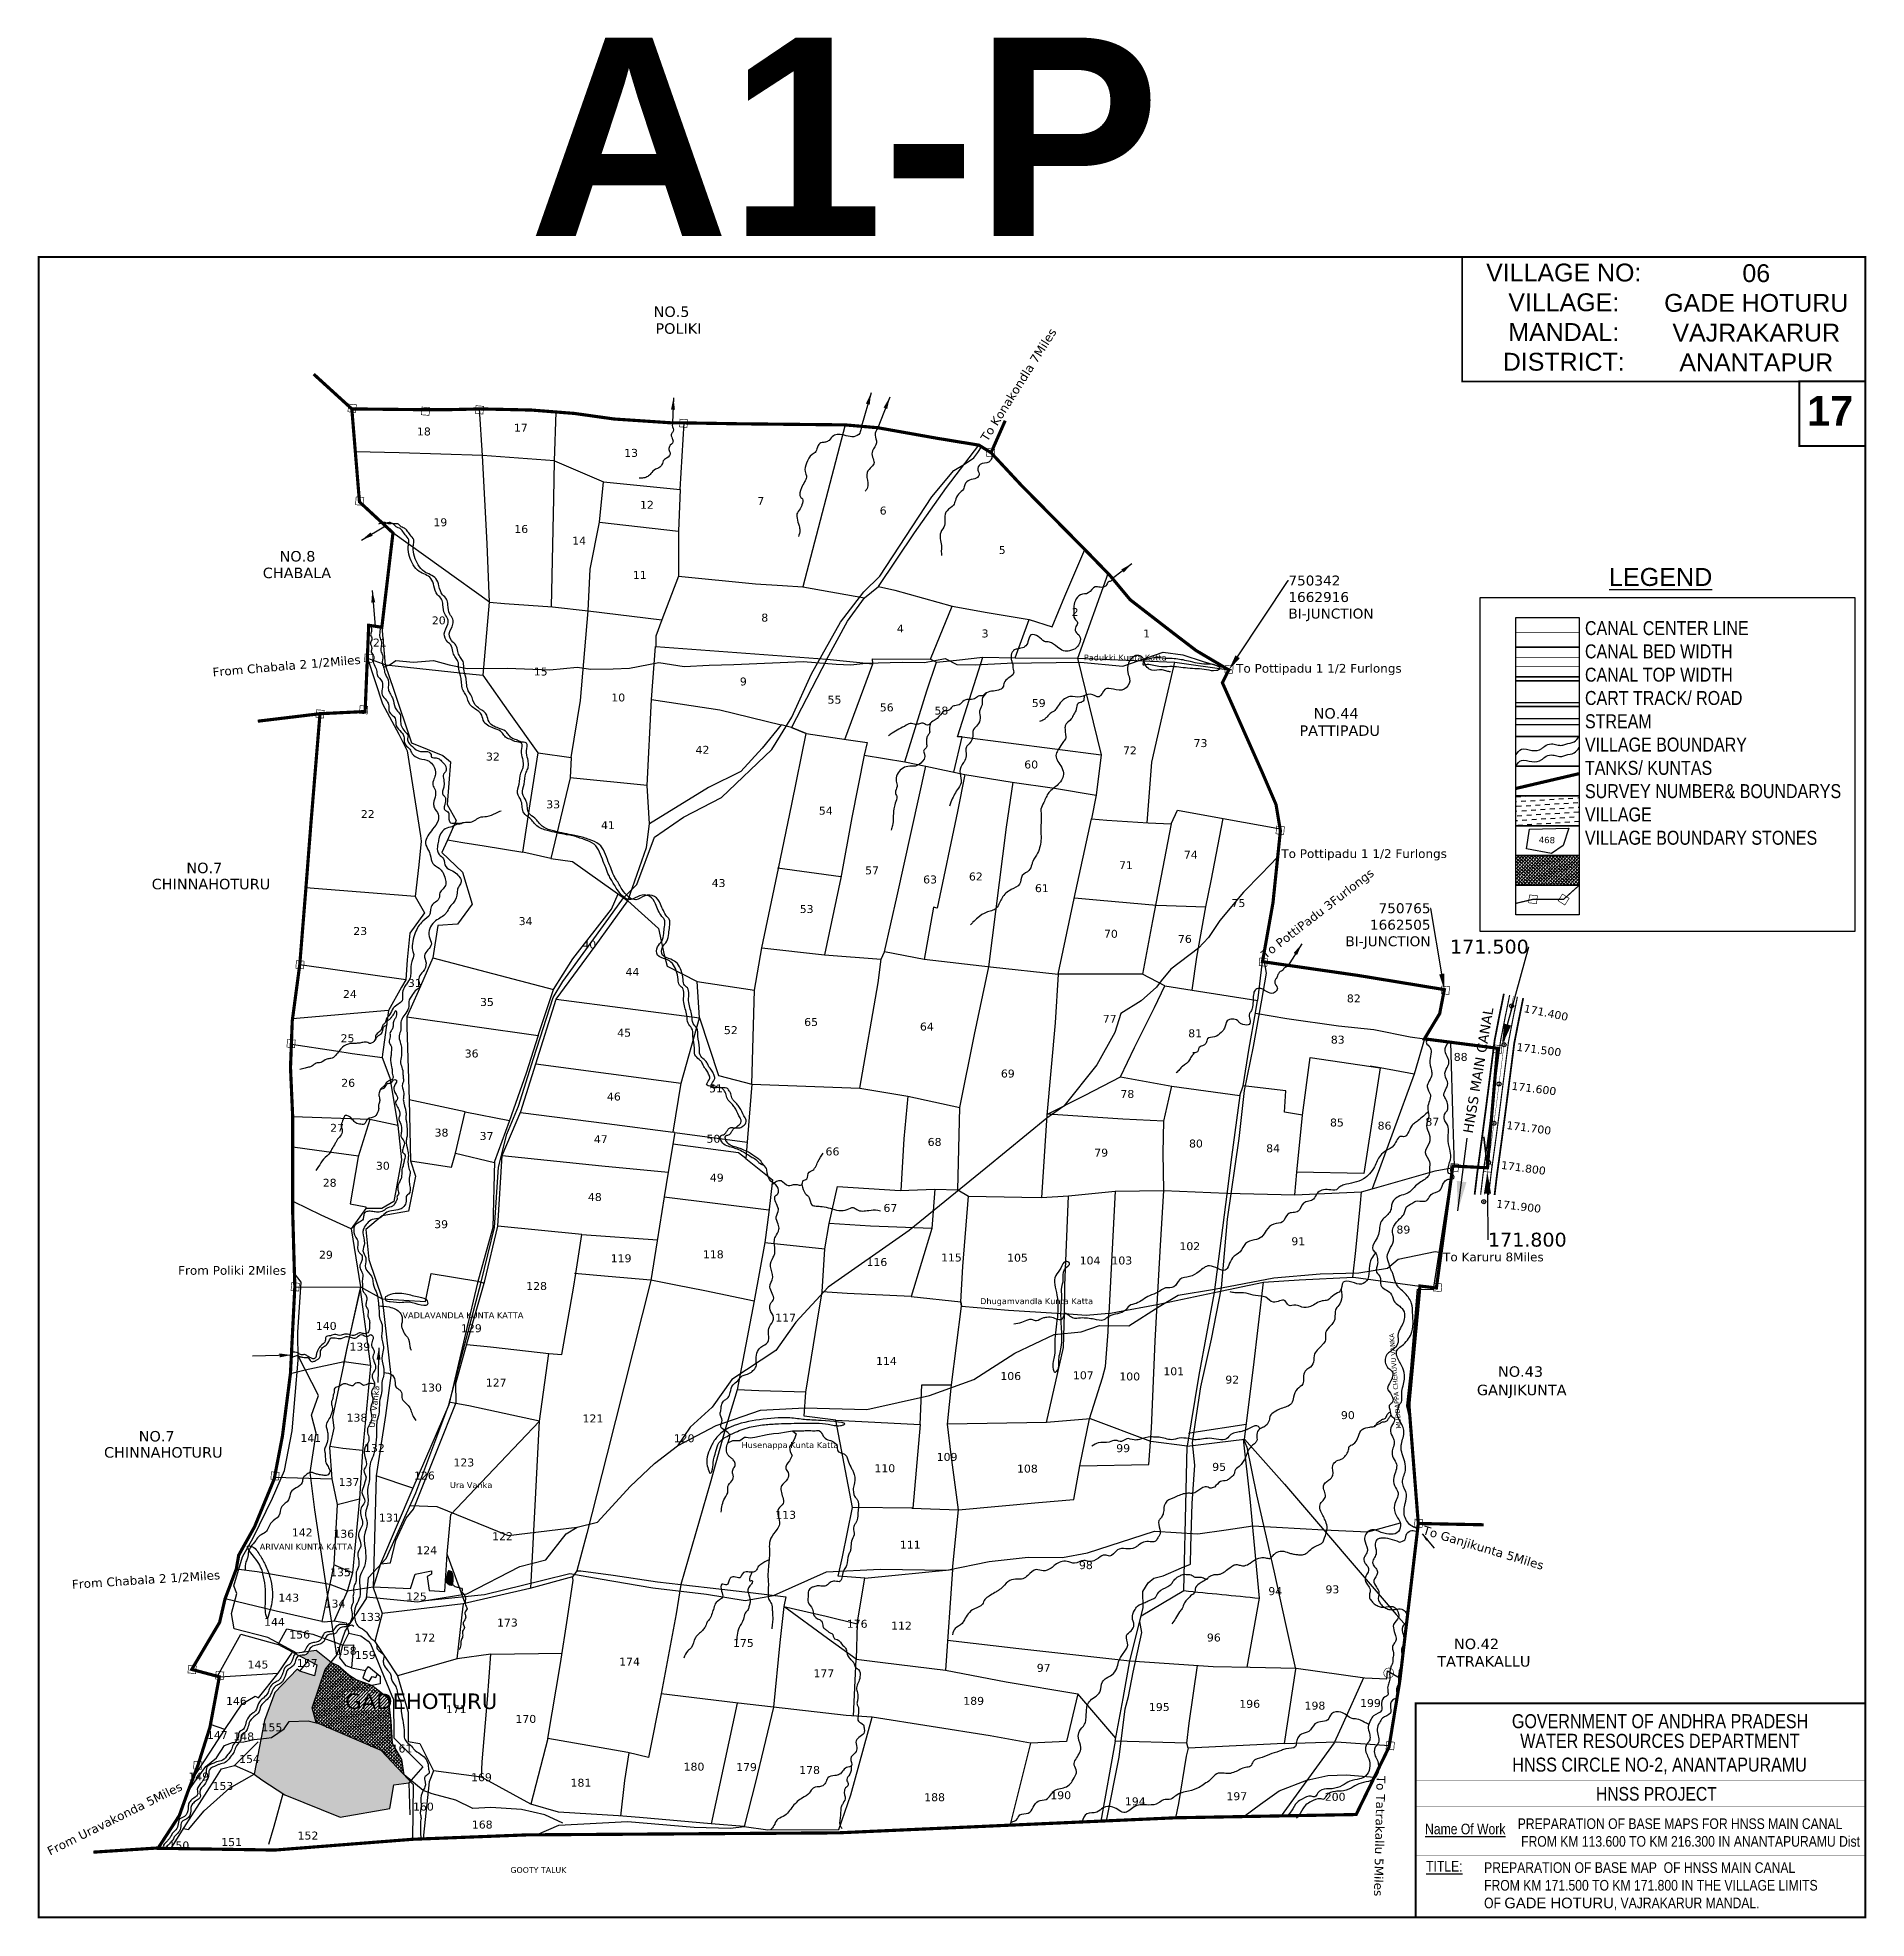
# Model space of a CAD drawing. Header units: inches. Extents: x 747198 to 751809, y 1660124 to 1664868.
import ezdxf
from ezdxf import colors
from ezdxf.entities.mleader import LeaderData, LeaderLine
from ezdxf.enums import TextEntityAlignment as Align
from ezdxf.math import Vec2, Vec3

# ---------------------------------------------------------------- set-up
doc = ezdxf.new("R2010")
doc.units = ezdxf.units.IN
doc.header["$LTSCALE"] = 15
doc.header["$MEASUREMENT"] = 0
doc.header["$PDMODE"] = 32
doc.header["$PDSIZE"] = 10
doc.linetypes.add('ACAD_ISO02W100', pattern=[15, 12, -3])
doc.linetypes.add('HIDDEN2', pattern=[0.1875, 0.125, -0.0625])
for name, color, linetype in [('CANAL1', 1, 'Continuous'), ('CSMark', 72, 'Continuous'), ('DIMENSION', 7, 'Continuous'), ('FRAME 025', 7, 'Continuous'), ('PLOT', 7, 'Continuous'), ('PLOT NO', 7, 'Continuous'), ('ROADS', 6, 'Continuous'), ('STRUCTURE', 5, 'Continuous'), ('TABLE', 7, 'Continuous'), ('tank', 4, 'Continuous'), ('TANKS-STREAM', 4, 'Continuous'), ('TITLEBLOCK', 7, 'Continuous'), ('VILLAGE', 30, 'Continuous'), ('VILLAGE BOUNDRY', 5, 'Continuous'), ('VILLAGE STONES', 240, 'Continuous')]:
    doc.layers.add(name, color=color, linetype=linetype)
doc.styles.add('A', font='ARIAL_1.TTF')
doc.styles.add('ARIALN', font='ARIALN_1.TTF')
doc.styles.get("Standard").update_dxf_attribs({"font": 'verdana_0.ttf'})
doc.dimstyles.get("Standard").update_dxf_attribs({"dimtxt": 0.18, "dimasz": 0.18, "dimexe": 0.18, "dimexo": 0.0625, "dimgap": 0.09, "dimtad": 0, "dimtih": 1, "dimtoh": 1, "dimdec": 4, "dimzin": 0, "dimdsep": 46, "dimtxsty": 'Standard', "dimcen": 0.09, "dimadec": 0, "dimazin": 0, "dimtfac": 1, "dimtdec": 4, "dimtofl": 0, "dimtmove": 0, "dimatfit": 3, "dimfxl": 0, "dimtolj": 1, "dimtzin": 0, "dimarcsym": 0})

msp = doc.modelspace()

# ---------------------------------------------------------------- texts
at = {"layer": 'CSMark', "color": 1}
for s, rotation, p in [('171.400', 348.4662, (750945.7, 1662419.8)), ('171.500', 352.6654, (750927, 1662322.3)), ('171.600', 352.7249, (750914.4, 1662224.1)), ('171.700', 352.4785, (750901.6, 1662125.1)), ('171.800', 352.2288, (750888, 1662024.4)), ('171.900', 353.2297, (750875.9, 1661926.8))]:
    msp.add_text(s, height=20, rotation=rotation, dxfattribs=at).set_placement(p, align=Align.MIDDLE_LEFT)
at = {"layer": 'DIMENSION', "color": 1}
for s, height, p in [('NO.5', 26.46, (748751, 1664163.2)), ('POLIKI', 26.46, (748755.6, 1664120.7)), ('NO.8', 26.46, (747807.8, 1663546.3)), ('CHABALA', 26.46, (747765.5, 1663504.3)), ('NO.44', 26.46, (750415.2, 1663150)), ('PATTIPADU', 26.46, (750379.4, 1663106.6)), ('NO.7', 26.46, (747572.9, 1662760.2)), ('CHINNAHOTURU', 26.462, (747485.4, 1662719.5)), ('NO.43', 26.46, (750880.2, 1661489.9)), ('GANJIKUNTA', 26.46, (750826.9, 1661443.5)), ('NO.7', 26.46, (747452.7, 1661326.7)), ('CHINNAHOTURU', 26.462, (747365.2, 1661286)), ('NO.42', 26.46, (750769.2, 1660802.9)), ('TATRAKALLU', 26.46, (750727, 1660758.9))]:
    msp.add_text(s, height=height, dxfattribs=at).set_placement(p)
at = {"layer": 'DIMENSION'}
for s, p in [('18', (748171.8, 1663874.3)), ('17', (748416.2, 1663883.8)), ('13', (748694.2, 1663820.3)), ('12', (748734.2, 1663689.3)), ('7', (749021.2, 1663698.8)), ('6', (749329.8, 1663674.8)), ('19', (748213.2, 1663645.3)), ('16', (748417.2, 1663628.3)), ('14', (748563.2, 1663598.8)), ('5', (749629.8, 1663575.3)), ('11', (748716.2, 1663512.3)), ('20', (748209.2, 1663397.8)), ('8', (749031.2, 1663404.8)), ('2', (749813.8, 1663418.8)), ('21', (748060.8, 1663341.8)), ('4', (749373.2, 1663377.3)), ('3', (749586.8, 1663364.8)), ('1', (749994.2, 1663364.8)), ('15', (748466.2, 1663268.8)), ('9', (748977.2, 1663243.8)), ('10', (748661.8, 1663203.3)), ('55', (749207.2, 1663197.8)), ('56', (749338.8, 1663178.3)), ('58', (749476.5, 1663170.3)), ('59', (749722, 1663189.3)), ('32', (748345.8, 1663054.3)), ('42', (748874.2, 1663071.3)), ('72', (749952, 1663069.8)), ('73', (750130, 1663088.3)), ('60', (749703, 1663034.3)), ('22', (748030.2, 1662909.3)), ('33', (748497.8, 1662933.8)), ('54', (749185.2, 1662917.8)), ('41', (748635.8, 1662881.3)), ('57', (749301.8, 1662767.3)), ('71', (749942, 1662780.3)), ('74', (750105.5, 1662806.8)), ('43', (748914.8, 1662735.3)), ('63', (749448, 1662744.3)), ('62', (749563.5, 1662751.8)), ('61', (749730, 1662722.3)), ('53', (749136.8, 1662669.8)), ('75', (750225.5, 1662684.8)), ('34', (748428.2, 1662639.3)), ('23', (748011.2, 1662614.3)), ('40', (748588.8, 1662580.3)), ('70', (749904, 1662607.3)), ('76', (750090.5, 1662594.3)), ('31', (748148.8, 1662483.3)), ('44', (748697.8, 1662511.3)), ('24', (747985.2, 1662455.3)), ('35', (748330.8, 1662435.3)), ('82', (750516.5, 1662444.3)), ('77', (749901, 1662392.8)), ('25', (747979.2, 1662343.8)), ('45', (748676.8, 1662357.8)), ('52', (748945.8, 1662364.3)), ('65', (749148, 1662384.8)), ('64', (749440, 1662373.3)), ('81', (750116.5, 1662356.3)), ('83', (750476, 1662340.3)), ('36', (748292.2, 1662305.3)), ('88', (750786, 1662296.7)), ('69', (749644, 1662254.8)), ('26', (747980.8, 1662231.3)), ('46', (748650.8, 1662196.8)), ('51', (748908.2, 1662217.3)), ('78', (749945.5, 1662203.3)), ('27', (747952.8, 1662117.8)), ('38', (748216.2, 1662105.8)), ('85', (750474, 1662131.3)), ('86', (750594, 1662123.3)), ('87', (750714.5, 1662133.3)), ('37', (748329.8, 1662097.3)), ('47', (748617.8, 1662089.3)), ('50', (748901.8, 1662090.3)), ('66', (749202, 1662058.3)), ('68', (749459.5, 1662082.3)), ('79', (749879.5, 1662055.3)), ('80', (750118.5, 1662078.3)), ('84', (750313, 1662066.3)), ('30', (748068.2, 1662022.3)), ('28', (747934.2, 1661979.3)), ('49', (748910.2, 1661992.3)), ('48', (748602.8, 1661943.3)), ('67', (749348, 1661915.8)), ('39', (748215.2, 1661874.8)), ('102', (750103, 1661819.3)), ('91', (750376.5, 1661831.8)), ('89', (750641.5, 1661861.3)), ('29', (747924.8, 1661797.8)), ('119', (748669, 1661788.8)), ('118', (748901.5, 1661798.8)), ('116', (749314, 1661779.3)), ('115', (749502, 1661790.8)), ('105', (749668.5, 1661790.3)), ('104', (749851.5, 1661783.3)), ('103', (749931.5, 1661783.3)), ('128', (748456, 1661718.8)), ('117', (749084, 1661639.3)), ('140', (747925.5, 1661618.3)), ('129', (748291.5, 1661612.3)), ('139', (748010.2, 1661565.9)), ('114', (749338, 1661529.8)), ('106', (749651.5, 1661491.8)), ('107', (749834.5, 1661493.8)), ('100', (749951.5, 1661490.8)), ('101', (750062.5, 1661503.8)), ('130', (748191, 1661462.8)), ('127', (748354, 1661475.3)), ('92', (750210, 1661482.8)), ('90', (750501.5, 1661393.3)), ('138', (748003, 1661386.8)), ('121', (748598, 1661384.8)), ('141', (747886.5, 1661335.3)), ('132', (748047, 1661310.3)), ('120', (748828, 1661334.8)), ('99', (749935, 1661309.8)), ('123', (748272.5, 1661273.8)), ('110', (749334, 1661259.3)), ('109', (749491, 1661287.8)), ('108', (749693.5, 1661258.3)), ('95', (750177, 1661262.8)), ('137', (747983, 1661224.3)), ('126', (748173, 1661240.8)), ('131', (748084.5, 1661134.8)), ('113', (749084, 1661141.8)), ('142', (747865, 1661097.3)), ('136', (747969.7, 1661094)), ('122', (748370, 1661087.8)), ('111', (749398, 1661066.3)), ('124', (748179, 1661052.3)), ('98', (749841, 1661014.8)), ('135', (747961.5, 1660996.8)), ('143', (747831, 1660932.8)), ('134', (747947.5, 1660917.8)), ('125', (748153, 1660935.8)), ('94', (750318.5, 1660949.3)), ('93', (750462.5, 1660953.8)), ('144', (747795, 1660871.8)), ('133', (748037, 1660884.3)), ('173', (748382.3, 1660870)), ('176', (749264.3, 1660866.9)), ('156', (747858.5, 1660839.8)), ('172', (748174.3, 1660832)), ('112', (749376, 1660862.3)), ('96', (750163.5, 1660832.3)), ('158', (747976, 1660798.8)), ('159', (748024, 1660788.3)), ('175', (748977.3, 1660818.5)), ('145', (747753.5, 1660764.3)), ('157', (747877.5, 1660767.8)), ('174', (748690.3, 1660771.5)), ('177', (749180.3, 1660742)), ('97', (749734.5, 1660755.8)), ('146', (747699, 1660672.3)), ('171', (748253.3, 1660651.5)), ('189', (749558, 1660672.5)), ('195', (750026, 1660657)), ('196', (750254, 1660665)), ('198', (750418.5, 1660660.5)), ('199', (750558.5, 1660667)), ('147', (747651, 1660586.3)), ('148', (747717.5, 1660582.8)), ('155', (747788.5, 1660605.8)), ('170', (748428.8, 1660627)), ('161', (748116.5, 1660552.3)), ('154', (747732, 1660525.8)), ('180', (748852.8, 1660506.5)), ('179', (748985.3, 1660505.5)), ('178', (749144.3, 1660498)), ('149', (747604, 1660481.8)), ('153', (747665, 1660457.8)), ('169', (748317, 1660479.9)), ('181', (748567.8, 1660466)), ('160', (748170.5, 1660405.8)), ('188', (749459.5, 1660429.5)), ('190', (749777.5, 1660434.5)), ('194', (749965.4, 1660419.1)), ('197', (750221.5, 1660432)), ('200', (750469.5, 1660430.5)), ('168', (748318.8, 1660360.5)), ('150', (747554, 1660307.8)), ('151', (747687, 1660316.3)), ('152', (747879.5, 1660332.8))]:
    msp.add_text(s, height=20, dxfattribs=at).set_placement(p, align=Align.MIDDLE_CENTER)
for s, height, p in [('Padukki Kunta Katta', 15, (749835.7, 1663296.7)), ('Dhugamvandla Kunta Katta', 15, (749574.2, 1661673.2)), ('VADLAVANDLA KUNTA KATTA', 15, (748117.7, 1661637.7)), ('Husenappa Kunta Katta', 15, (748972.7, 1661310.2)), ('Ura Vanka', 15, (748237.4, 1661209.3)), ('ARIVANI KUNTA KATTA', 15, (747757.7, 1661053.7)), ('GOOTY TALUK', 14.41, (748390, 1660238.7))]:
    msp.add_text(s, height=height, dxfattribs=at).set_placement(p)
for s, height, rotation, p in [('MUDDAPPA CHERUVU VANKA', 11.936, 94.3764, (750636, 1661359.5)), ('Ura Vanka', 15, 83.4253, (748047.7, 1661360.6))]:
    msp.add_text(s, height=height, rotation=rotation, dxfattribs=at).set_placement(p)
at = {"layer": 'DIMENSION', "color": 30, "true_color": 0xf26722}
msp.add_text('GADEHOTURU', height=39, dxfattribs=at).set_placement((747973.3, 1660652.1))
at = {"layer": 'PLOT NO'}
msp.add_text('468', height=15.69, rotation=358.6877, dxfattribs=at).set_placement((751003.4, 1662843.9), align=Align.MIDDLE_CENTER)
at = {"layer": 'ROADS'}
for s, rotation, p in [('To Konakondla 7Miles', 57.7975, (749592.5, 1663847)), ('From Chabala 2 1/2Miles', 4.9508, (747639.9, 1663256.1)), ('To PottiPadu 3Furlongs', 37.7054, (750293.7, 1662543.1)), ('To Ganjikunta 5Miles', 343.291, (750688.7, 1661093.6)), ('From Chabala 2 1/2Miles', 3.6958, (747284.9, 1660955.3)), ('From Uravakonda 5Miles', 26.4138, (747229.1, 1660282.2)), ('To Tatrakallu 5Miles', 268.7364, (750574.1, 1660483.7))]:
    msp.add_text(s, height=22, rotation=rotation, dxfattribs=at).set_placement(p)
for s, p in [('To Pottipadu 1 1/2 Furlongs', (750219.8, 1663265.9)), ('To Pottipadu 1 1/2 Furlongs', (750333.8, 1662798.5)), ('To Karuru 8Miles', (750741.6, 1661781.1)), ('From Poliki 2Miles', (747552.1, 1661747.3))]:
    msp.add_text(s, height=22, dxfattribs=at).set_placement(p)
at = {"layer": 'TABLE', "extrusion": (0.000201441, 0.004807, 0.999988), "style": 'A'}
msp.add_text('%%ULEGEND', height=45.33, rotation=359.9999, dxfattribs=at).set_placement((751290.2, 1663487.4, 8147.5), align=Align.MIDDLE)
at = {"layer": 'TITLEBLOCK', "extrusion": (0.000201441, 0.004807, 0.999988), "style": 'ARIALN'}
for s, height, p in [('GOVERNMENT OF ANDHRA PRADESH ', 35.364, (750915.1, 1660583.7, 8128.1)), ('WATER RESOURCES DEPARTMENT  ', 35.364, (750936.2, 1660534.1, 8127.4)), ('HNSS CIRCLE NO-2, ANANTAPURAMU', 35.364, (750916.2, 1660474.1, 8127.1)), ('HNSS PROJECT', 34.44, (751127.1, 1660400.9, 8128.7)), ('%%UName Of Work', 26.742, (750696.2, 1660316.1, 8129.1)), ('%%UTITLE:', 26.74, (750698.8, 1660222, 8128.6))]:
    msp.add_text(s, height=height, rotation=359.9999, dxfattribs=at).set_placement(p)
at = {"layer": 'TITLEBLOCK', "extrusion": (0.000201441, 0.004807, 0.999988), "attachment_point": 1, "text_direction": (1, -1e-06, -0.000201), "style": 'ARIALN'}
for s, insert, char_height, width in [('CANAL CENTER LINE \\PCANAL BED WIDTH {\\H1.5288x; }\\PCANAL TOP WIDTH {\\H1.3525x; }\\PCART TRACK/ ROAD{\\H1.4113x; }\\PSTREAM {\\H1.3917x; }\\PVILLAGE BOUNDARY{\\H1.3982x; }\\PTANKS/ KUNTAS{\\H1.3961x; }\\PSURVEY NUMBER& BOUNDARYS{\\H1.3968x; }\\PVILLAGE{\\H1.3966x; }\\PVILLAGE BOUNDARY STONES{\\H1.3966x; }', (751099.4, 1663396), 35.248, 739.01), ('PREPARATION OF BASE MAPS FOR HNSS MAIN CANAL\\P FROM KM 113.600 TO KM 216.300 IN ANANTAPURAMU Dist', (750929.8, 1660376, -3.1), 26.742, 863.185)]:
    msp.add_mtext(s, dxfattribs=dict(at, insert=insert, char_height=char_height, width=width))
at = {"layer": 'TITLEBLOCK', "insert": (750845, 1660265.3), "char_height": 26.7416, "width": 863.185, "attachment_point": 1, "rotation": 359.9999, "style": 'ARIALN'}
msp.add_mtext('PREPARATION OF BASE MAP  OF HNSS MAIN CANAL  \\PFROM KM {\\C1;171.500} TO KM {\\C1;171.800} IN THE VILLAGE LIMITS OF {\\fArial|b0|i0|c0|p34;\\C1;GADE HOTURU}, VAJRAKARUR MANDAL.', dxfattribs=at)
at = {"layer": 'VILLAGE STONES'}
msp.add_text('HNSS MAIN CANAL', height=25, rotation=80.6107, dxfattribs=at).set_placement((750816.3, 1662102.5))
at = {"layer": 'VILLAGE STONES', "insert": (749232.2, 1664867.7), "char_height": 500, "width": 485.564, "attachment_point": 2, "line_spacing_factor": 2}
msp.add_mtext('{\\fArial|b1|i0|c0|p34;A1-P}', dxfattribs=at)
at = {"layer": 'VILLAGE STONES', "attachment_point": 2}
for s, insert, char_height, width in [('{\\fArial|b0|i0|c0|p34;VILLAGE NO:\\PVILLAGE:\\PMANDAL:\\PDISTRICT:}', (751045.9, 1664297.7), 45, 437.189), ('{\\fArial|b0|i0|c0|p34;06\\PGADE HOTURU\\PVAJRAKARUR\\PANANTAPUR}', (751531.3, 1664296.1), 45, 521.373), ('{\\fArial|b1|i0|c0|p34;17}', (751717.5, 1663963.9), 75, 112.022)]:
    msp.add_mtext(s, dxfattribs=dict(at, insert=insert, char_height=char_height, width=width))

# ---------------------------------------------------------------- hatches: boundary and pattern name
at = {"layer": 'tank'}
h = msp.add_hatch(dxfattribs=at)
h.set_pattern_fill('DASH', color=256, scale=95.314023, angle=3.5405, style=0)
h.set_pattern_definition([(3.5405362, (144327.21, 331648.974), (11.15575175, 12.62727384), [11.91425285, -11.91425285])])
h.paths.add_polyline_path([(750924.9, 1662955), (751085, 1662955), (751085, 1662880), (750924.9, 1662880)])
at = {"layer": 'TANKS-STREAM'}
h = msp.add_hatch(dxfattribs=at)
h.set_pattern_fill('ANSI31', color=256, scale=2, style=0)
h.set_pattern_definition([(45, (0, 0), (-0.176776695297, 0.176776695297), [])])
h.paths.add_polyline_path([(748245, 1660987.5), (748241, 1660998.5), (748234.5, 1661001.5), (748232, 1660995.5), (748228.5, 1660976), (748230, 1660970), (748233, 1660966.5), (748237, 1660964.5), (748243, 1660964), (748244.5, 1660975)])
at = {"layer": 'VILLAGE', "linetype": 'Continuous'}
h = msp.add_hatch(dxfattribs=at)
h.set_pattern_fill('SACNCR', color=256, scale=64.019236, angle=1.5303, style=0)
h.set_pattern_definition([(46.53031993, (144327.21, 331648.9737), (-4.355739968, 4.129064394), []), (46.53031993, (144331.4525, 331649.087), (-4.355739968, 4.129064394), [0, -6.001803348])])
h.paths.add_polyline_path([(750924.9, 1662805), (751085, 1662805), (751085, 1662729.9), (750924.9, 1662729.9)])
h = msp.add_hatch(dxfattribs=at)
h.set_pattern_fill('SACNCR', color=256, scale=64.0192357, angle=1.53031993, style=0)
edge = h.paths.add_edge_path()
edge.add_line((747923.2, 1660751.4), (747937.7, 1660769.6))
edge.add_line((747937.7, 1660769.6), (747900.5, 1660799.8))
edge.add_line((747900.5, 1660799.8), (747880.3, 1660797))
edge.add_spline(control_points=[(747880.3, 1660797), (747879, 1660794.1), (747875, 1660785.9), (747863.1, 1660787.9), (747857.5, 1660786.7)], knot_values=[1043.791677, 1043.791677, 1043.791677, 1043.791677, 1053.099124, 1070.799088, 1070.799088, 1070.799088, 1070.799088], degree=3, periodic=0)
edge.add_line((747857.5, 1660786.7), (747902.1, 1660763.2))
edge.add_line((747902.1, 1660763.2), (747895.8, 1660735.8))
edge.add_line((747895.8, 1660735.8), (747859.1, 1660747.5))
edge.add_line((747859.1, 1660747.5), (747852, 1660752.6))
edge.add_line((747852, 1660752.6), (747796.3, 1660693.4))
edge.add_line((747796.3, 1660693.4), (747769.7, 1660623.2))
edge.add_line((747769.7, 1660623.2), (747760.9, 1660577))
edge.add_line((747760.9, 1660577), (747775.2, 1660578.4))
edge.add_line((747775.2, 1660578.4), (747787.7, 1660580.2))
edge.add_line((747787.7, 1660580.2), (747819.4, 1660602.1))
edge.add_line((747819.4, 1660602.1), (747831.9, 1660620.4))
edge.add_line((747831.9, 1660620.4), (747880, 1660621.9))
edge.add_line((747880, 1660621.9), (747903.9, 1660616.2))
edge.add_line((747903.9, 1660616.2), (747900, 1660617.9))
edge.add_line((747900, 1660617.9), (747890.3, 1660655.2))
edge.add_line((747890.3, 1660655.2), (747923.2, 1660751.4))
h.paths.add_polyline_path([(747963.1, 1660641.1), (748368.4, 1660641.1), (748368.4, 1660702), (747963.1, 1660702)], flags=9)
h.paths.add_polyline_path([(747846.1, 1660752.2), (747908.9, 1660752.2), (747908.9, 1660782.9), (747846.1, 1660782.9)], flags=25)
h.paths.add_polyline_path([(747757.1, 1660590.2), (747819.9, 1660590.2), (747819.9, 1660620.9), (747757.1, 1660620.9)], flags=9)
h = msp.add_hatch(dxfattribs=at)
h.set_pattern_fill('SACNCR', color=256, scale=64.0192357, angle=1.53031993, style=0)
h.paths.add_polyline_path([(747982.1, 1660737), (747955.9, 1660760.8), (747937.7, 1660769.6), (747923.2, 1660751.4), (747890.3, 1660655.2), (747900, 1660617.9), (748064.2, 1660547.2), (748121.7, 1660486.2), (748116.3, 1660524.5), (748093, 1660565.2), (748089.1, 1660621.1), (748082.1, 1660678.2), (748040.7, 1660711.4), (748000.9, 1660725.7)])
h.paths.add_polyline_path([(747963.1, 1660641.1), (748368.4, 1660641.1), (748368.4, 1660702), (747963.1, 1660702)], flags=9)
h.paths.add_polyline_path([(748085.1, 1660536.6), (748147.9, 1660536.6), (748147.9, 1660567.8), (748085.1, 1660567.8)], flags=9)
h = msp.add_hatch(dxfattribs=at)
h.set_pattern_fill('SACNCR', color=256, scale=64.0192357, angle=1.53031993, style=0)
h.paths.add_polyline_path([(747903.9, 1660616.2), (747880, 1660621.9), (747831.9, 1660620.4), (747819.4, 1660602.1), (747787.7, 1660580.2), (747775.2, 1660578.4), (747760.9, 1660577), (747743.9, 1660488), (747763, 1660473.3), (747820.8, 1660435.5), (747960.4, 1660379.5), (748085.6, 1660401.2), (748095.8, 1660461.1), (748133.4, 1660465.6), (748137.1, 1660469.8), (748064.2, 1660547.2)])
h.paths.add_polyline_path([(747963.1, 1660641.1), (748368.4, 1660641.1), (748368.4, 1660702), (747963.1, 1660702)], flags=9)
h.paths.add_polyline_path([(747700.6, 1660510.2), (747763.4, 1660510.2), (747763.4, 1660540.9), (747700.6, 1660540.9)], flags=9)
at = {"layer": 'VILLAGE STONES'}
h = msp.add_hatch(color=256, dxfattribs=at)
edge = h.paths.add_edge_path(flags=16)
edge.add_arc((750604.6, 1660742.8), 11.9, -5.0068, 354.9932)
edge = h.paths.add_edge_path()
edge.add_arc((750604.6, 1660742.8), 13.4, -5.0068, 354.9932)

# ---------------------------------------------------------------- linework, layer by layer
msp.add_lwpolyline([(750679.1, 1661119.9), (750659.9, 1661374), (750650.5, 1661416.9), (750660.5, 1661510), (750669.5, 1661621.4), (750676.8, 1661710.6), (750717.2, 1661710.2), (750758.8, 1661975.7), (750766.2, 1662021.6), (750853.7, 1662017), (750844.2, 1662095.1), (750853.7, 1662017)])
at = {"color": 3}
for p in [(750914.2, 1662425.4), (750895.4, 1662327.4), (750882.7, 1662228.4), (750869.9, 1662129.4), (750856.5, 1662030.5), (750844.3, 1661931.5)]:
    msp.add_point(p, dxfattribs=at)
at = {"layer": 'CANAL1', "color": 1, "linetype": 'HIDDEN2', "ltscale": 100}
for points, const_width in [([(750924.9, 1663367.8), (751085, 1663367.8)], 1.57), ([(750919.2, 1662450.7), (750915.6, 1662432.4), (750907.9, 1662394.4), (750896.4, 1662335.2), (750884.2, 1662240.3), (750875.2, 1662169.6), (750864.6, 1662089.5), (750852.6, 1662001.6), (750846.4, 1661949)], 1)]:
    msp.add_lwpolyline(points, dxfattribs=dict(at, const_width=const_width))
at = {"layer": 'CANAL1', "color": 5}
for points, const_width in [([(751085, 1663304.5), (750924.9, 1663304.5)], 1.57), ([(751085, 1663281), (750924.9, 1663281)], 1.57), ([(750909.4, 1662452.8), (750905.8, 1662434.4), (750898, 1662396.3), (750886.5, 1662336.8), (750874.3, 1662241.6), (750865.3, 1662170.9), (750854.7, 1662090.8), (750842.7, 1662002.8), (750836.3, 1661949.3)], 3), ([(750856.4, 1661948.8), (750862.5, 1662000.3), (750874.5, 1662088.2), (750885.1, 1662168.4), (750894.1, 1662239), (750906.3, 1662333.6), (750917.7, 1662392.4), (750925.4, 1662430.5), (750929, 1662448.5)], 3)]:
    msp.add_lwpolyline(points, dxfattribs=dict(at, const_width=const_width))
at = {"layer": 'CANAL1', "color": 1}
for points, const_width in [([(751085, 1663245.2), (750924.9, 1663245.2)], 3.92), ([(751085, 1663190.2), (750924.9, 1663190.2)], 3.92), ([(750894.8, 1662456.1), (750891.1, 1662437.3), (750883.3, 1662399.2), (750871.7, 1662339.1), (750859.4, 1662243.5), (750850.4, 1662172.9), (750839.8, 1662092.8), (750827.8, 1662004.7), (750821.2, 1661949.6)], 4.5), ([(750943.6, 1662445.2), (750940.1, 1662427.5), (750932.4, 1662389.5), (750921.1, 1662331.2), (750909, 1662237.1), (750900, 1662166.4), (750889.4, 1662086.2), (750877.4, 1661998.4), (750871.5, 1661948.5)], 4.5)]:
    msp.add_lwpolyline(points, dxfattribs=dict(at, const_width=const_width))
at = {"layer": 'CSMark', "color": 5}
for points, const_width in [([(750789.5, 1664314.6), (751806.4, 1664314.6), (751806.4, 1664000.7), (750789.5, 1664000.7)], 4.25), ([(751806.4, 1664000.7), (751639.7, 1664000.7), (751639.7, 1663837.6), (751806.4, 1663837.6)], 5)]:
    msp.add_lwpolyline(points, close=True, dxfattribs=dict(at, const_width=const_width))
at = {"layer": 'FRAME 025', "lineweight": -3, "const_width": 0.844}
for points in [[(750672.5, 1660470.8), (751806.4, 1660470.8)], [(750672.5, 1660404.9), (751806.4, 1660404.9)], [(750672.5, 1660283.7), (751806.4, 1660283.7)]]:
    msp.add_lwpolyline(points, dxfattribs=at)
at = {"layer": 'PLOT'}
for points in [[(748337.2, 1663443.8), (748331.5, 1663590.7), (748319.3, 1663814), (748311.8, 1663931.1)], [(748493.9, 1663432.3), (748499.5, 1663705.6), (748501.2, 1663800.6), (748505.7, 1663923.4)], [(748818, 1663727.9), (748828, 1663895.9)], [(749233.7, 1663890.9), (749127.4, 1663482.3)], [(748319.3, 1663814), (748109.7, 1663820.1), (747998.9, 1663823.3)], [(748813.7, 1663509.7), (749008, 1663489.9), (749075.7, 1663485.9), (749127.4, 1663482.3), (749282.7, 1663454.8), (749317.9, 1663483), (749408.9, 1663618.9), (749489.4, 1663733.2), (749571.4, 1663839.8)], [(748501.2, 1663800.6), (748319.3, 1663814)], [(748501.2, 1663800.6), (748624.8, 1663747.1), (748818, 1663727.9), (748813.8, 1663622.5), (748813.7, 1663509.7), (748771.3, 1663398.9)], [(748585.6, 1663422.1), (748590.9, 1663527.4), (748614.7, 1663645.3), (748624.8, 1663747.1)], [(748614.7, 1663645.3), (748813.8, 1663622.5)], [(748337.2, 1663443.8), (748093.8, 1663618.4)], [(749317.9, 1663483), (749359.6, 1663473.6), (749504.2, 1663433.8), (749592.1, 1663417.5), (749698.1, 1663400), (749756.3, 1663381.2), (749787.9, 1663458.9), (749838, 1663576.8)], [(749820.7, 1663302.9), (749897.1, 1663515.8)], [(748029.2, 1663302.3), (748075.5, 1663285.4), (748294.1, 1663262.3), (748320.9, 1663259.5), (748337.2, 1663443.8), (748374.9, 1663440.4), (748496.2, 1663432.2), (748585.6, 1663422.1), (748771.3, 1663398.9), (748756.7, 1663357.8), (748756.5, 1663331.6), (749187.5, 1663299.9), (749098.4, 1663127.8), (749136, 1663112.8), (749236.4, 1663097.1), (749289.4, 1663090), (749281.8, 1663057.6), (749384.3, 1663040.8), (749437.5, 1663029.7), (749535.9, 1663009), (749654.9, 1662989.8), (749761.7, 1662974.5), (749866.7, 1662956.6), (749855.5, 1662897), (749893.8, 1662893.9), (749998.2, 1662886.8), (750056.3, 1662884.6), (750071.8, 1662918.9), (750187.2, 1662898.1), (750331.9, 1662871.9)], [(749187.5, 1663299.9), (749239.8, 1663395.6), (749282.7, 1663454.8)], [(748460.2, 1663063.9), (748542.7, 1663051.9), (748566.9, 1663196.1), (748585.6, 1663422.1)], [(749187.5, 1663299.9), (749303.6, 1663288.4), (749303.3, 1663301.2), (749449.3, 1663299.7), (749504.2, 1663433.8)], [(749449.3, 1663299.7), (749464, 1663292.4), (749514.3, 1663297.8), (749580.8, 1663305.1), (749662.6, 1663303.3), (749698.1, 1663400)], [(748065.7, 1663380.4), (748073.9, 1663286), (748094.9, 1663224.2), (748140.4, 1663089), (748219.8, 1663056.6), (748238.6, 1663040.9), (748230.6, 1662933.8), (748253.4, 1662892.8), (748230.1, 1662842.1), (748217.2, 1662812.2), (748269.4, 1662762.4), (748293.2, 1662682), (748256.5, 1662631.7), (748207.2, 1662628.1), (748194, 1662546.7), (748157.3, 1662461.4), (748128.7, 1662398), (748128.7, 1662372.8), (748134.4, 1662188.4), (748138.1, 1662034.3), (748150.6, 1661996.3), (748133.3, 1661907.7), (748066.8, 1661895.6), (748025.2, 1661861.1), (748033.3, 1661785.9), (748066.5, 1661686.9), (748088.2, 1661493.1), (748074.9, 1661392.1), (748051.6, 1661239.7), (748044, 1660958.6), (748066.8, 1660893.2), (748048, 1660821.9), (748105.4, 1660735.5), (748131.7, 1660644.4), (748131.7, 1660569.6), (748161.8, 1660564.8), (748195.8, 1660496.1), (748185.4, 1660468.5), (748170.8, 1660333.6), (748169.6, 1660322.2)], [(748029.2, 1663302.3), (748067.2, 1663187.6), (748108.4, 1663110.5), (748129.8, 1663068.5), (748162.8, 1662854.7), (748164.8, 1662841.2), (748159.4, 1662781.4), (748149.9, 1662701.6), (748173.1, 1662660.3), (748136.1, 1662609.2), (748129.9, 1662541.9), (748126.5, 1662491), (748115.6, 1662472.3), (748082.6, 1662413.9), (748069.2, 1662315.5), (748067.8, 1662303.8), (748066.7, 1662295.4), (748086.1, 1662243.8), (748105.7, 1662124.1), (748115.7, 1662037.3), (748095.6, 1661932.2), (748065.9, 1661914.8), (748025.3, 1661914.8), (747988.7, 1661863.4), (748011.9, 1661716.8), (748009.7, 1661703.2), (747976.8, 1661558.9), (747969.6, 1661523.6)], [(748735, 1662981.7), (748745.8, 1663198.6), (748755.6, 1663331.7)], [(749507.9, 1663014.9), (749529.3, 1663104.3), (749517.3, 1663104.3), (749565.3, 1663254.8), (749580.8, 1663305.1)], [(749662.6, 1663303.3), (749820.7, 1663302.9), (750065.4, 1663292.2), (750201.4, 1663272.8)], [(749880, 1663058.7), (749820.7, 1663302.9)], [(748323.4, 1662829.4), (748420.9, 1662812.8), (748440.1, 1662935.4), (748460.2, 1663063.9), (748391.3, 1663160.4), (748320.9, 1663259.5)], [(749233.5, 1663097.6), (749303.6, 1663288.4)], [(749384.3, 1663040.8), (749439.7, 1663220.4), (749464, 1663292.4)], [(749995.3, 1662887), (750007.1, 1663040.3), (750037.1, 1663173.1), (750065.4, 1663292.2)], [(748745.8, 1663198.6), (748918.1, 1663172.5), (749072.7, 1663134.5)], [(748492.1, 1662797.4), (748546.8, 1662789.5), (748686, 1662690.5), (748763, 1662620.8), (748777.6, 1662553.9), (748785.1, 1662525.8), (748860.4, 1662487.1), (749005, 1662464.9), (749023.9, 1662571.5), (749066, 1662772.3), (749099.4, 1662934.5), (749136, 1663112.8), (749098.4, 1663127.8), (749072.7, 1663134.5), (749024.9, 1663075.6), (748971.3, 1663016.3), (748889.5, 1662976.6), (748740.7, 1662884.8), (748735, 1662981.7), (748540.6, 1663000.8)], [(749529.3, 1663104.3), (749879.8, 1663058.8), (749866.7, 1662956.6)], [(748542.7, 1663051.9), (748540.6, 1663000.8), (748492.1, 1662797.4), (748420.9, 1662812.8)], [(749023.9, 1662571.5), (749182.2, 1662554.5), (749325.1, 1662543.7), (749333.3, 1662561.4), (749365.1, 1662702.7), (749437.5, 1663029.7)], [(749281.8, 1663057.6), (749251.2, 1662900.9), (749222.7, 1662748.8), (749182.2, 1662554.5)], [(748998.3, 1662227.9), (749271.2, 1662217.6), (749391.8, 1662197.9), (749522.7, 1662169.4), (749559.9, 1662353.5), (749596.2, 1662523.8), (749641.2, 1662876.5), (749657.4, 1662989.5)], [(749535.9, 1663009), (749517.6, 1662915.9), (749466.1, 1662672.3), (749456.7, 1662674.4), (749432.9, 1662542.8), (749333.3, 1662561.4)], [(748686, 1662690.5), (748733.4, 1662825.2), (748740.7, 1662884.8)], [(749433, 1662543.4), (749600.7, 1662524.1), (749771.2, 1662505.5), (749811.8, 1662695.9), (749855.5, 1662897)], [(750056.3, 1662884.6), (750009.2, 1662640.2), (749983.5, 1662505.6), (749771.2, 1662505.5), (749763.1, 1662382.9), (749742.6, 1662149.7), (749728.7, 1661942.5)], [(749812.3, 1662698.3), (749877.2, 1662692.1), (750019.1, 1662679.3), (750143.7, 1662674.9), (750156.9, 1662740.7), (750187.2, 1662898.1)], [(748231, 1662844.1), (748270.3, 1662837.8), (748323.4, 1662829.4)], [(749223.2, 1662751.3), (749063, 1662772.5)], [(748149.9, 1662701.6), (747874.3, 1662723)], [(748062.4, 1661018.2), (748087.7, 1661020.9), (748100.8, 1661076.8), (748127.4, 1661133.2), (748145.6, 1661155.6), (748206.7, 1661308.8), (748253, 1661424.8), (748251.9, 1661472.7), (748280.3, 1661573.4), (748325.2, 1661732.3), (748358.3, 1661869.6), (748368.9, 1662047.7), (748415.9, 1662158.7), (748453.6, 1662279.6), (748505.1, 1662442.1), (748603.2, 1662576.1), (748686, 1662690.5)], [(748128.7, 1662398), (748460, 1662351.1), (748498.9, 1662466.8), (748547.1, 1662544.4), (748644.6, 1662669.7), (748661.3, 1662708.1)], [(750108.6, 1662464.8), (750121, 1662548), (750143.7, 1662674.9)], [(748194, 1662546.7), (748498.9, 1662466.8)], [(749271.2, 1662217.6), (749316.9, 1662483.2), (749325.1, 1662543.7)], [(748126.5, 1662491), (747858.7, 1662528.9)], [(749742.7, 1662151.3), (749839.3, 1662199.9), (749928.4, 1662246.1), (749963.5, 1662320.4), (750014, 1662421.2), (750040.3, 1662475.9), (749983.5, 1662505.6)], [(750040.3, 1662475.9), (750108.6, 1662464.8), (750274.8, 1662439.1), (750286.3, 1662537)], [(748453.6, 1662279.6), (748820.3, 1662230.3), (748867.1, 1662395.7), (748914.7, 1662250.1), (748998.3, 1662227.9), (749005, 1662464.9)], [(748505.1, 1662442.1), (748867.1, 1662395.7), (748860.4, 1662487.1)], [(748082.6, 1662413.9), (747840.5, 1662392.6)], [(749928.4, 1662246.1), (750057.4, 1662222.8), (750229.1, 1662199.5), (750237.8, 1662223.8), (750252.9, 1662318.5), (750268.7, 1662407.9), (750273.5, 1662439.3)], [(750268.5, 1662407), (750347.3, 1662393.7), (750478, 1662375.2), (750567.3, 1662366.2), (750658.9, 1662347.5), (750694.6, 1662342.3), (750668.5, 1662253.4), (750563, 1661964.3)], [(748460, 1662351.1), (748429.7, 1662255.8), (748387, 1662134.1), (748349.8, 1662033), (748345.3, 1661866.8), (748307, 1661726.9), (748277.8, 1661602.5), (748234.9, 1661419.3), (748143.5, 1661208.6), (748062.4, 1661018.2), (748044, 1660958.6)], [(747837.6, 1662328.5), (747949.4, 1662312.4), (747990.9, 1662305.1), (748067.7, 1662295.3)], [(749264.3, 1660866.9), (749283.9, 1660982.3), (749216.7, 1660987.1), (749227.6, 1661035.6), (749252.6, 1661160.1), (749210.2, 1661380.6), (749130.8, 1661390.7), (749135.1, 1661451.1), (749163.5, 1661627.5), (749175.9, 1661703.8), (749182.9, 1661812.4), (749194, 1661876.9), (749214.4, 1661970.2), (749372.5, 1661960.1), (749459.8, 1661963.3), (749517.7, 1661961.5), (749545.1, 1661945.4), (749679.2, 1661942.8), (749728.7, 1661942.5), (749796.9, 1661946.1), (749914.9, 1661958.3), (750037.8, 1661959.5), (750195.7, 1661953.1), (750367.6, 1661949.1), (750536, 1661956.5), (750563, 1661964.3), (750721.8, 1662009.6), (750762.6, 1662017.1), (750766.2, 1662021.6), (750770.5, 1662021.4), (750767, 1662128.6), (750760.9, 1662333.8)], [(750367.6, 1661949.1), (750372.8, 1662005.8), (750387.5, 1662149.7), (750406.6, 1662295), (750583.3, 1662269.4), (750560.3, 1662122.3), (750541.7, 1662003), (750372.8, 1662005.8)], [(750668.5, 1662253.4), (750583.3, 1662269.4), (750557.4, 1662273.1)], [(748415, 1662156.6), (748633.3, 1662128.4), (748800.6, 1662106.8), (748820.3, 1662230.3)], [(748998.3, 1662227.9), (748983.2, 1662040.3), (748964.7, 1662054.4), (748799.4, 1662076.3)], [(749898.8, 1661649.2), (749920.4, 1661654), (750021.1, 1661672.2), (750029.2, 1661821.2), (750037.8, 1661959.5), (750035.6, 1662054.9), (750037.6, 1662134.5), (750054.2, 1662208.9), (750057.4, 1662222.8)], [(750387.5, 1662149.7), (750341.6, 1662157.2), (750345.4, 1662211.6), (750237.8, 1662223.8)], [(748138.1, 1662034.3), (748241.1, 1662018.6), (748251.3, 1662053.6), (748276, 1662158.4), (748134.4, 1662188.4)], [(748276, 1662158.4), (748387.6, 1662136)], [(749391.8, 1662197.9), (749382.2, 1662089.9), (749374.4, 1661960.1)], [(750229.1, 1662199.5), (750208, 1662044), (750196.2, 1661950.7), (750164.3, 1661702.2), (750126, 1661494.4), (750096.5, 1661315.3), (750004.3, 1661326.5), (749852.8, 1661384), (749741.6, 1661374.7), (749492.1, 1661370.7), (749502.3, 1661470), (749527.4, 1661668.2), (749525.5, 1661679.3), (749531.1, 1661767.8), (749545.1, 1661945.4)], [(749517.7, 1661961.5), (749522.7, 1662169.4)], [(748105.7, 1662124.1), (748035.5, 1662139), (747840.9, 1662146)], [(748035.5, 1662139), (748006.3, 1662044.4), (747986.1, 1661926.2), (748025.4, 1661918.5), (748025.4, 1661914.8)], [(750037.6, 1662134.5), (749933.8, 1662139.7), (749744.8, 1662152.3)], [(748006.9, 1662046.3), (747902.2, 1662060.5), (747840.9, 1662069.5)], [(748804.2, 1662106.3), (748788, 1662005.7), (748778, 1661943.4), (748760.2, 1661832.7), (748744.1, 1661732.5), (748632.8, 1661293), (748582.6, 1661094.7), (748557.2, 1661000.3), (748546.8, 1660985.1), (748439, 1660956), (748270.6, 1660917.5), (748066.8, 1660893.2)], [(748804.2, 1662106.3), (748800.6, 1662106.9)], [(748804.2, 1662106.3), (748986.5, 1662081.7)], [(748251.3, 1662053.6), (748349.8, 1662030.4)], [(748368.9, 1662047.7), (748620.6, 1662022), (748788, 1662005.7)], [(747988.7, 1661863.4), (747912.9, 1661897.4), (747843.5, 1661930.8), (747840.9, 1661930.8)], [(748778, 1661943.4), (749041.8, 1661911.3)], [(749459.7, 1661963.3), (749452.4, 1661863.9), (749400.8, 1661692.1), (749238.7, 1661700.2), (749175.9, 1661703.8)], [(749400.8, 1661692.1), (749525.5, 1661679.3), (749527.4, 1661668.2), (749645.7, 1661658.2), (749767.7, 1661650.1), (749786.9, 1661648.8), (749788.2, 1661719.8), (749796.9, 1661946.1)], [(749914.9, 1661958.3), (749898.8, 1661649.2), (749841.6, 1661644.6), (749786.9, 1661648.8)], [(750514.1, 1661741.1), (750521.9, 1661808.6), (750533.1, 1661928.1), (750536, 1661956.5)], [(749452.4, 1661863.9), (749297.7, 1661870.1), (749194, 1661876.9)], [(748275.6, 1660918.7), (748230.7, 1661042.9), (748239.3, 1661142.5), (748300.9, 1661207.3), (748364.4, 1661274.1), (748463.3, 1661378.4), (748487.1, 1661548.4), (748519.2, 1661545.8), (748548.7, 1661713.1), (748554.5, 1661750.7), (748569.6, 1661848.9), (748358.3, 1661869.6)], [(748569.6, 1661848.9), (748760.7, 1661835.5)], [(749031.8, 1661828.9), (749182.9, 1661812.4)], [(747846.3, 1661716.1), (748011.9, 1661716.8), (748066.5, 1661686.9), (748175.5, 1661680.2), (748190.2, 1661750.5), (748308.1, 1661730.7), (748323.6, 1661726.4)], [(748551.6, 1661751.4), (748636.7, 1661743.5), (748744.3, 1661734.1), (748806.7, 1661721.9), (748880.1, 1661707.5), (749004.4, 1661681.5)], [(750021.1, 1661672.2), (750164.3, 1661702.2), (750289.2, 1661729), (750379.1, 1661734.6), (750516, 1661741.2), (750683.3, 1661718.9)], [(747969.6, 1661523.6), (748010.8, 1661710), (748036.8, 1661516.5), (748016.9, 1661301.6), (748009, 1661182.5), (747991.5, 1660995.2), (747978, 1660948.4), (747945.7, 1660874), (747976, 1660869.1), (747982.3, 1660843.4), (748012.7, 1660836.7), (748030.9, 1660822.9), (748036.8, 1660816.6), (748091, 1660685.1), (748095.4, 1660676.2), (748095.7, 1660579.4), (748169.3, 1660506.2), (748133.4, 1660465.6), (748136.6, 1660385.3)], [(749492.3, 1660825.4), (749672.2, 1660804.6), (749951.9, 1660773.2), (749980.7, 1660886.7), (750087.8, 1660950.5), (750093.7, 1661203.4), (750096.5, 1661315.3), (750240.6, 1661332.8), (750263.5, 1661513), (750289.2, 1661729)], [(749519.5, 1661154), (749721.1, 1661172.5), (749810.7, 1661180), (749825.7, 1661265.7), (749850.2, 1661383.8), (749882.5, 1661486.9), (749890, 1661515.9), (749897.4, 1661603.6), (749898.8, 1661649.2)], [(749741.6, 1661374.7), (749784.5, 1661564), (749786.9, 1661648.8)], [(749825.7, 1661265.7), (749999.9, 1661268.7), (750006.6, 1661360.2), (750015.8, 1661580), (750021.1, 1661672.2)], [(748279.9, 1661571.7), (748340.1, 1661565.2), (748435.7, 1661554.8), (748487.1, 1661548.4)], [(747835.3, 1661498.4), (747872.7, 1661507.7), (747970.7, 1661528.6), (748036.4, 1661519)], [(747969.6, 1661523.6), (747941.5, 1661388.4), (747944.3, 1661360.2), (747933.6, 1661311.7), (747939.5, 1661232.7), (747953.2, 1661167.9), (747945, 1661015.2), (747934.2, 1660966.5), (747914.6, 1660872.6), (747920.5, 1660871.9), (747945.7, 1660874)], [(749135.1, 1661451.1), (749015.9, 1661454.3), (748961.3, 1661456.7)], [(749210.2, 1661380.6), (749422.9, 1661369.4), (749427.2, 1661469.3), (749502.3, 1661470)], [(748441.1, 1660956.6), (748452.9, 1661180.9), (748463.3, 1661378.4), (748285.1, 1661416.3), (748252.1, 1661422.6), (748234.4, 1661425.6)], [(749422.9, 1661369.4), (749405, 1661158.6), (749252.6, 1661160.1)], [(749401.7, 1661158.7), (749519.5, 1661154), (749501.4, 1661293.4), (749492.1, 1661370.7)], [(750245.2, 1661369.5), (750113.4, 1661349.3), (750100, 1661347.2)], [(748017.1, 1661304), (747967.4, 1661309.4), (747934.2, 1661314.2)], [(750247.9, 1660757.4), (750278.9, 1660931.4), (750255.4, 1661182.5), (750238.7, 1661332.5), (750246.4, 1661312), (750271.5, 1661191.8), (750314.5, 1661000.4), (750345.5, 1660862.6), (750369.8, 1660752.4), (750340.5, 1660564.6), (750099.2, 1660552.9), (750095.5, 1660566.1), (750101.3, 1660616.6), (750122.8, 1660761.6)], [(750240.6, 1661332.8), (750341.8, 1661219.2), (750623.1, 1660890.6), (750648.8, 1660861.6)], [(747795.2, 1661236.9), (747939.5, 1661232.7)], [(748143.5, 1661208.6), (748051.6, 1661239.7)], [(747953.2, 1661167.9), (748009, 1661182.5)], [(749504.4, 1661003.9), (749519.5, 1661154)], [(747698.8, 1661005.4), (747751.1, 1660999.1), (747934.2, 1660966.5), (747978.3, 1660949.7), (748044.1, 1660960.3), (748137.6, 1660955.5), (748150.1, 1660991.8), (748191, 1661000.5), (748191, 1660991.8), (748180.3, 1660986.6), (748185.3, 1660951.1), (748224.3, 1660948.7), (748230.7, 1661042.9)], [(747991.5, 1660995.2), (747945, 1661015.2)], [(748557.2, 1661000.3), (748567.8, 1661000.3), (748649.2, 1660989.4), (748761, 1660972.9), (748819.7, 1660966.1), (748923, 1660954), (748995.2, 1660945.6), (749084.4, 1660934.6), (749079, 1660910.6), (749069.4, 1660820.1), (749053.1, 1660656.2), (748957.7, 1660667.4), (748770.2, 1660690.4)], [(749283.9, 1660982.3), (749504.4, 1661003.9), (749487.1, 1660749.8)], [(747914.6, 1660872.6), (747798.9, 1660898.9), (747670.3, 1660929.6)], [(748255.3, 1660778.5), (748270.5, 1660911.6), (748272.2, 1660917.9)], [(749254.9, 1660634.1), (749261.9, 1660777.4), (749189.5, 1660830.2), (749079, 1660910.6), (749186.2, 1660886.5), (749264.3, 1660866.9), (749261.9, 1660777.4), (749328.9, 1660769.2), (749487.1, 1660749.8), (749639.9, 1660720.3), (749820.3, 1660689.9), (749792.4, 1660570.1), (749701.2, 1660565.6), (749600, 1660584.3), (749301.7, 1660631)], [(747651.1, 1660734.5), (747710.2, 1660840.9), (747804.6, 1660814.5), (747826.2, 1660854.6), (747891.5, 1660840.5), (747967.7, 1660812.8), (747982.3, 1660843.4)], [(747656, 1660733.2), (747804, 1660742.5), (747840.8, 1660795.4), (747804.6, 1660814.5)], [(747840.8, 1660795.4), (747902.1, 1660763.2), (747895.8, 1660735.8), (747859.1, 1660747.5), (747880.6, 1660774.5)], [(747967.7, 1660812.8), (747994.4, 1660813.8), (747989.4, 1660755.9), (747975.7, 1660760.9), (747960.1, 1660781.3), (747967.7, 1660812.8)], [(748317, 1660479.9), (748318.4, 1660518.5), (748332.1, 1660675.6), (748340.8, 1660790), (748255.3, 1660778.5), (748105.4, 1660735.5)], [(748340.8, 1660790), (748520.2, 1660793.1)], [(747588.7, 1660475.1), (747632.5, 1660542.9), (747669.8, 1660599.9), (747713.3, 1660664.8), (747746.1, 1660684.7), (747754.4, 1660679.9), (747804, 1660742.5)], [(747859.1, 1660747.5), (747852, 1660752.6), (747796.3, 1660693.4), (747769.7, 1660623.2), (747743.9, 1660488), (747694.6, 1660509.3), (747754.2, 1660569.2)], [(747989.4, 1660755.9), (748024.8, 1660748.8), (748032.1, 1660759.5), (748061.7, 1660735.2), (748061.6, 1660715.7), (748040.7, 1660711.4)], [(748024.8, 1660748.8), (748018, 1660730.4), (748033.8, 1660721), (748041.7, 1660733.9), (748050.5, 1660731.3), (748054.8, 1660740.8)], [(750095.5, 1660566.1), (749914.8, 1660570.5), (749934.6, 1660678.7), (749951.9, 1660773.2)], [(749951.9, 1660773.2), (750162.2, 1660758.9), (750255.3, 1660757.3), (750370.8, 1660755.2), (750544.1, 1660730.6), (750599.9, 1660728.1), (750601.5, 1660748.1), (750633.3, 1660729.7)], [(749916.3, 1660578.5), (749820.3, 1660689.9)], [(750541.2, 1660731), (750489.3, 1660616.1), (750466.7, 1660566.6), (750333.5, 1660382.4)], [(748961.7, 1660666.9), (748895.7, 1660362.2), (748715.3, 1660378.3), (748662.2, 1660382.2), (748510.9, 1660391.5), (748441.2, 1660412.3), (748317, 1660479.9), (748195.8, 1660496.1)], [(749053.1, 1660656.2), (749007.8, 1660467.4), (748978.9, 1660356), (748895.7, 1660362.2)], [(748978.9, 1660356), (749038.7, 1660347.3), (749218.1, 1660348), (749248.1, 1660435.8), (749301.7, 1660631), (749236.2, 1660635.3), (749053.1, 1660656.2)], [(747669.8, 1660599.9), (747633.6, 1660613.2)], [(748484.4, 1660577.8), (748441.2, 1660412.3)], [(749701.2, 1660565.6), (749650.6, 1660364.3), (749648.9, 1660358.9)], [(749914.8, 1660570.5), (749878.8, 1660369.2)], [(750099.2, 1660552.9), (750094.2, 1660532.6), (750074.6, 1660413.4), (750067.1, 1660377.6)], [(750340.5, 1660564.6), (750473, 1660568.8), (750606, 1660559.8)], [(747536, 1660303.8), (747567.6, 1660352.8), (747644.4, 1660474.4), (747661.8, 1660500.9), (747694.6, 1660509.3)], [(748688.9, 1660541.3), (748677.7, 1660471.3), (748667.9, 1660381.8)], [(747566, 1660350.4), (747578.2, 1660348.3), (747617.6, 1660395.5), (747682, 1660452.2), (747743.9, 1660488), (747763, 1660473.3), (747820.8, 1660435.5), (747960.4, 1660379.5), (748085.6, 1660401.2), (748095.8, 1660461.1), (748133.4, 1660465.6)], [(747816.4, 1660438.4), (747793.3, 1660355.8), (747779.7, 1660310.3)]]:
    msp.add_lwpolyline(points, dxfattribs=at)
at = {"layer": 'PLOT', "color": 0}
msp.add_lwpolyline([(748983.2, 1662040.3), (749050.9, 1661987), (749041.1, 1661905.3), (749031.8, 1661828.9), (749004.4, 1661681.5), (748961.3, 1661456.7), (748932.6, 1661360.3), (748893.9, 1661221.9), (748819.7, 1660966.1), (748807.6, 1660891.7), (748770.2, 1660690.4), (748737.8, 1660529.4), (748685.9, 1660542), (748484.4, 1660577.8), (748516.2, 1660766.5), (748533.5, 1660880.9), (748548.3, 1660977.1), (748546.8, 1660985.1)], dxfattribs=at)
at = {"layer": 'PLOT'}
msp.add_spline([(750087.8, 1660950.5), (750278.9, 1660931.4)], degree=3, dxfattribs=at)
at = {"layer": 'PLOT NO'}
for points in [[(750924.9, 1663405.3), (751085, 1663405.3), (751085, 1663330.3), (750924.9, 1663330.3)], [(750924.9, 1663330.3), (751085, 1663330.3), (751085, 1663255.2), (750924.9, 1663255.2)], [(750924.9, 1663255.2), (751085, 1663255.2), (751085, 1663180.2), (750924.9, 1663180.2)], [(750924.9, 1663180.2), (751085, 1663180.2), (751085, 1663105.1), (750924.9, 1663105.1)], [(750924.9, 1663105.1), (751085, 1663105.1), (751085, 1663030.1), (750924.9, 1663030.1)], [(750924.9, 1663030.1), (751085, 1663030.1), (751085, 1662955), (750924.9, 1662955)], [(750924.9, 1662955), (751085, 1662955), (751085, 1662880), (750924.9, 1662880)], [(750924.9, 1662880), (751085, 1662880), (751085, 1662805), (750924.9, 1662805)], [(750924.9, 1662805), (751085, 1662805), (751085, 1662729.9), (750924.9, 1662729.9)], [(750924.9, 1662729.9), (751085, 1662729.9), (751085, 1662654.9), (750924.9, 1662654.9)]]:
    msp.add_lwpolyline(points, close=True, dxfattribs=at)
at = {"layer": 'PLOT NO', "color": 6}
for points in [[(750924.9, 1663150.5), (751085, 1663150.5)], [(750924.9, 1663134.8), (751085, 1663134.8)]]:
    msp.add_lwpolyline(points, dxfattribs=at)
at = {"layer": 'PLOT NO'}
msp.add_lwpolyline([(750951.7, 1662821.7), (750959.9, 1662871.2), (751058.7, 1662873.4), (751044.5, 1662830), (751014.6, 1662810.2), (750951.7, 1662821.7)], dxfattribs=at)
at = {"layer": 'PLOT NO', "color": 4}
for points in [[(750924.9, 1663058.7), (750939.6, 1663072.8), (750965.3, 1663069.8), (750990.4, 1663074.6), (750997.8, 1663080.6), (751014.7, 1663086.4), (751028.1, 1663084.2), (751041.3, 1663082.8), (751051.2, 1663086), (751072, 1663091.6), (751085, 1663105.1)], [(750924.9, 1663030.6), (750939.6, 1663044.7), (750965.3, 1663041.7), (750990.4, 1663046.5), (750997.8, 1663052.5), (751014.7, 1663058.3), (751028.1, 1663056.1), (751041.3, 1663054.7), (751051.2, 1663057.9), (751072, 1663063.5), (751085, 1663077)]]:
    msp.add_spline(points, degree=3, dxfattribs=at)
at = {"layer": 'ROADS'}
for points in [[(748143.8, 1660323.4), (748145.8, 1660460.6), (748064.2, 1660547.2), (747900, 1660617.9), (747890.3, 1660655.2), (747923.2, 1660751.4), (747952.2, 1660787.8), (747972.9, 1660848.1), (748026.9, 1660930.3), (748032.4, 1660983.3), (748076.7, 1661031.2), (748151.4, 1661197.2), (748234.9, 1661419.3), (748315.8, 1661728.6), (748350, 1661866.6), (748359.8, 1662018.9), (748381.3, 1662101.5), (748410.3, 1662172.2), (748447.8, 1662292.5), (748497.5, 1662446.6), (748522.2, 1662486.9), (748638.1, 1662646.5), (748675, 1662698.4), (748708.8, 1662732), (748753, 1662851.2), (748826.7, 1662901.7), (748922, 1662951), (749048.8, 1663072), (749099.3, 1663153.8), (749149.4, 1663262.7), (749222, 1663393.2), (749281.3, 1663470.2), (749321.4, 1663509.6), (749452.8, 1663709.1), (749508, 1663775.8), (749534.5, 1663791.8), (749558.6, 1663807.4), (749568.6, 1663820.9), (749578, 1663835.7)], [(748069.9, 1663280.1), (748086.9, 1663286.2), (748101.2, 1663296.3), (748145.7, 1663292.8), (748195.8, 1663296.9), (748235.5, 1663285.7), (748281.1, 1663276.8), (748382.5, 1663277.1), (748489.3, 1663272.7), (748558.5, 1663279.4), (748592.5, 1663274.5), (748649.4, 1663276), (748690.5, 1663277.5), (748764, 1663291.8), (748828.3, 1663281.7), (748891.2, 1663285.1), (748953.6, 1663286.9), (749128.2, 1663293.7), (749211.2, 1663287), (749248.6, 1663285.9), (749285.9, 1663290.2), (749378.3, 1663292.5), (749434, 1663291.4), (749486, 1663301.5), (749515.2, 1663286.6), (749561.6, 1663285.4), (749642.4, 1663290.3), (749827.7, 1663292.1), (749934.3, 1663282), (750035.5, 1663317.6), (750085.2, 1663310.9), (750136.8, 1663294.4), (750208.1, 1663272.7)], [(750324.6, 1662801.4), (750283.2, 1662758.1), (750238.5, 1662712.6), (750178.9, 1662641.1), (750149.8, 1662597.7), (750125.2, 1662571.2), (750054.9, 1662518.3), (750030.4, 1662488.4), (750018.9, 1662472.9), (749980.5, 1662438), (749929, 1662406), (749914.3, 1662357.9), (749868.5, 1662276.9), (749785.4, 1662172.8), (749742.1, 1662142.6), (749589, 1662016.4), (749395.1, 1661859.1), (749191.1, 1661715.8), (749109.4, 1661627.4), (749059.5, 1661556.6), (748948.6, 1661483.4), (748898.6, 1661413.3), (748843.3, 1661362.8), (748811.2, 1661315.6)], [(749892.9, 1660369.8), (749925.1, 1660530.1), (749940.1, 1660652), (749948.7, 1660683.2), (749960.2, 1660745.1), (749982.4, 1660844.8), (749977.2, 1660873.1), (749985.8, 1660907.7), (749984.4, 1660948.3), (749997.8, 1660969.9), (750012.7, 1660981.9), (750035.8, 1660987.7), (750082.4, 1661007.9), (750104.6, 1661017.5), (750105.9, 1661060.7), (750109.3, 1661170.6), (750116, 1661267), (750109.6, 1661323.1), (750117.3, 1661375.4), (750130.4, 1661464.2), (750157.5, 1661584.6), (750182.7, 1661714.5), (750198.2, 1661887.2), (750227.4, 1662091.2), (750241, 1662212.4), (750263.2, 1662322.9), (750284.3, 1662439.9), (750296.6, 1662508.2), (750291.4, 1662536.3)], [(748027.4, 1660935), (748155.7, 1660922.7), (748280.1, 1660942.1), (748413.8, 1661011.3), (748479.6, 1661028.4), (748530.1, 1661094.2), (748558.1, 1661110.4), (748609.9, 1661123.5), (748692.1, 1661213), (748753, 1661271.5), (748811.2, 1661315.6), (748908.8, 1661366.8), (749020.6, 1661406), (749132.3, 1661411.7), (749288.7, 1661407.8), (749446.5, 1661442.9), (749558.2, 1661483.4), (749661.9, 1661549.6), (749760.6, 1661596.8), (749829.1, 1661603.6), (749875.6, 1661618.9), (749949.4, 1661618.1), (750026.1, 1661667.2), (750073.4, 1661695.6), (750165.5, 1661711.2), (750314.9, 1661739.6), (750432.1, 1661749.5), (750529, 1661752.2), (750601.6, 1661763.5), (750628.7, 1661786.5), (750721.4, 1661805.8), (750736.8, 1661803.8)], [(748521.7, 1660363.8), (748476.5, 1660385.4), (748418.1, 1660398.7), (748340.8, 1660403.7), (748294.8, 1660401.2), (748252.6, 1660422.1), (748192.7, 1660438.4), (748169.6, 1660446), (748121.7, 1660486.2), (748116.3, 1660524.5), (748093, 1660565.2), (748089.1, 1660621.1), (748082.1, 1660678.2), (748040.7, 1660711.4), (748000.9, 1660725.7), (747982.1, 1660737), (747955.9, 1660760.8), (747937.7, 1660769.6), (747900.5, 1660799.8), (747851.5, 1660793), (747778.4, 1660832.7), (747693.3, 1660854), (747686.8, 1660893), (747699.7, 1660943.2), (747692.8, 1660962.5), (747714.5, 1661036.2), (747741.3, 1661083.9), (747789.8, 1661183.8), (747820.1, 1661253.3), (747839.4, 1661353.2), (747854.7, 1661532.2), (747854.2, 1661602.4), (747862.7, 1661728.5), (747845.3, 1661750.6)], [(747952.2, 1660787.8), (747929, 1660941.9), (747897, 1661154.5), (747885.2, 1661248.7), (747900.3, 1661347.7), (747888, 1661393.5), (747905.9, 1661442.7), (747854.7, 1661543.1)], [(748136.9, 1661165), (748204.8, 1661162.9), (748384.4, 1661089.9), (748558.1, 1661110.4)], [(748167.7, 1660924.6), (748324.8, 1660941.1), (748471.7, 1660976.9), (748539.8, 1660993.5), (748615.9, 1660980.4), (748749.4, 1660957.3), (748884.1, 1660941.6), (748982, 1660925.8), (749053.5, 1660938.4), (749186.9, 1660998.1), (749322.6, 1661005.1), (749490.7, 1661002.5), (749597.2, 1661024.4), (749695.2, 1661034.7), (749782.1, 1661034), (749844.7, 1661045.9), (750013.7, 1661100.3), (750123.4, 1661093.5), (750194.4, 1661103.8), (750261.8, 1661113.6), (750440.7, 1661103.6), (750551.8, 1661098.8), (750634, 1661121.3)], [(747576.5, 1660443), (747593.7, 1660467.3), (747621.8, 1660507.2), (747649.2, 1660529.2), (747669.3, 1660559.8), (747689.5, 1660567.7), (747717.8, 1660569.2), (747744, 1660575.3), (747775.2, 1660578.4), (747787.7, 1660580.2), (747819.4, 1660602.1), (747831.9, 1660620.4), (747880, 1660621.9), (747903.9, 1660616.2)], [(750239.6, 1660380.7), (750281.6, 1660411.7), (750327.9, 1660445.5), (750398.4, 1660472.1), (750450.7, 1660484.4), (750498.5, 1660485.9), (750568.4, 1660480.1), (750573.4, 1660482.3)], [(748455.6, 1660334.7), (748511.6, 1660359.3), (748685.4, 1660368.2), (748853.4, 1660354.3), (748944.6, 1660351.8), (748978.9, 1660356)]]:
    msp.add_lwpolyline(points, dxfattribs=at)
at = {"layer": 'STRUCTURE', "color": 5, "const_width": 5.06}
for points in [[(747200.3, 1664314.6), (751806.4, 1664314.6), (751806.4, 1660126.4), (747200.3, 1660126.4)], [(750672.7, 1660666.4), (751806.4, 1660666.4), (751806.4, 1660126.4), (750672.7, 1660126.4)]]:
    msp.add_lwpolyline(points, close=True, dxfattribs=at)
at = {"layer": 'STRUCTURE', "color": 5}
msp.add_lwpolyline([(750835.2, 1663455.3), (751780.2, 1663455.3), (751780.2, 1662612.7), (750835.2, 1662612.7)], close=True, dxfattribs=at)
at = {"layer": 'TANKS-STREAM'}
for points in [[(748938.2, 1661323.4), (748950.4, 1661328.8), (748968.2, 1661329.4), (748980.4, 1661337.5), (748984.1, 1661337.5), (748994.2, 1661336.2), (749006.4, 1661337.5), (749037.7, 1661344.3), (749053.6, 1661346.6), (749066.8, 1661348), (749086, 1661351.4), (749101.2, 1661354), (749110.6, 1661346.3), (749106.6, 1661333.5), (749101.2, 1661324.4), (749093.4, 1661312.9), (749095.1, 1661300.5), (749100.2, 1661291.7), (749093.4, 1661277.6)], [(748228.5, 1660976), (748232, 1660995.5), (748234.5, 1661001.5), (748241, 1660998.5), (748245, 1660987.5), (748244.5, 1660975), (748243, 1660964), (748237, 1660964.5), (748233, 1660966.5), (748230, 1660970), (748228.5, 1660976)]]:
    msp.add_lwpolyline(points, dxfattribs=at)
for points in [[(748799.4, 1663895.9), (748797.8, 1663889.7), (748800.7, 1663874.7), (748795.7, 1663868.5), (748798, 1663856.7), (748799.8, 1663848.3), (748790.8, 1663836.1), (748790.1, 1663826.6), (748792.4, 1663820.5), (748791.3, 1663813.6), (748775.2, 1663800.3), (748773, 1663793.6), (748766.6, 1663784.1), (748755.5, 1663778.8), (748743.9, 1663768), (748736.1, 1663760.8), (748725.9, 1663757.1), (748714.6, 1663756.5)], [(749275.1, 1663887.3), (749274.1, 1663881.8), (749271, 1663870.3), (749256, 1663861.1), (749236.6, 1663863.6), (749216.7, 1663866.6), (749204.6, 1663863.6), (749193.5, 1663851.9), (749184.6, 1663847.2), (749176.2, 1663846.5), (749165.6, 1663838.5), (749160, 1663823.5), (749150.7, 1663816.6), (749136.4, 1663794), (749133, 1663773.5), (749136.4, 1663759), (749131.8, 1663747.2), (749123.5, 1663731.9), (749122.5, 1663708), (749126.3, 1663704.4), (749124.9, 1663689.5), (749122.6, 1663682.3), (749113.4, 1663669.4), (749112.8, 1663656), (749117.8, 1663636), (749119.8, 1663624.9), (749116, 1663609.1)], [(749316.4, 1663883.7), (749309.3, 1663865.2), (749313.1, 1663845.8), (749302.7, 1663825.4), (749303, 1663809.3), (749306.8, 1663795.7), (749300.5, 1663785.3), (749289.6, 1663771), (749291, 1663744.6), (749289.2, 1663730.1), (749284.8, 1663723.4)], [(749604.7, 1663817.5), (749603.5, 1663807.1), (749596.2, 1663797.2), (749574.4, 1663791.2), (749568.7, 1663777.1), (749571.6, 1663764.9), (749565.6, 1663757), (749547.5, 1663751.6), (749535.7, 1663740), (749532.5, 1663729.1), (749519.7, 1663716.4), (749511.8, 1663700.3), (749507.3, 1663688.6), (749490.9, 1663674.4), (749485, 1663655.7), (749484.7, 1663637.4), (749474.9, 1663619.8), (749474.3, 1663599.4), (749477.1, 1663583), (749476.4, 1663573.7), (749477.1, 1663561.8)], [(748921.5, 1661148.7), (748930.3, 1661183.8), (748938.5, 1661202.3), (748937.8, 1661209.1), (748952.3, 1661238.4), (748950.1, 1661246.6), (748951.4, 1661257.2), (748956.6, 1661265.4), (748956.6, 1661270.8), (748951.9, 1661280.3), (748945.8, 1661285.9), (748942.1, 1661288.7), (748937.4, 1661294.5), (748934.9, 1661311.6), (748939.4, 1661326.6), (748942.8, 1661342.6), (748931, 1661354.7), (748920.2, 1661365), (748924, 1661379.9), (748919, 1661396.6), (748920.6, 1661405.9), (748922, 1661417.7), (748927.6, 1661428.5), (748932.9, 1661433), (748939, 1661437.6), (748944.4, 1661450), (748951.2, 1661469.4), (748963, 1661479.6), (748974.1, 1661492), (748984.5, 1661495.9), (748997.4, 1661501.5), (749001.5, 1661505.4), (749009.4, 1661515.8), (749009.6, 1661529.3), (749021.4, 1661564.8), (749039.3, 1661577.3), (749040.7, 1661596.5), (749041.6, 1661611.4), (749051.3, 1661630.4), (749053.4, 1661639.4), (749044.5, 1661658.8), (749047.5, 1661676.9), (749053.1, 1661685.1), (749044.1, 1661716.3), (749051.6, 1661740.9), (749045.7, 1661768.5), (749052.7, 1661791.8), (749056.3, 1661801.1), (749055.2, 1661829.8), (749058.1, 1661843.3), (749067, 1661861.9), (749065.2, 1661874.6), (749060, 1661893.3), (749065.9, 1661911.6), (749062.2, 1661922), (749056.8, 1661937.8), (749057, 1661944.6), (749064.3, 1661951.8), (749062.5, 1661969.7), (749046.6, 1661983.5), (749037.5, 1662003.1), (749035.3, 1662015.1), (749025.3, 1662028.2), (749021.2, 1662034.3), (749011.5, 1662042), (748990.2, 1662056.1), (748974.8, 1662063.5), (748963, 1662067.8), (748935.3, 1662082.5), (748932.8, 1662097), (748939.8, 1662100.4), (748944.4, 1662102.9), (748946.6, 1662106.7), (748950.7, 1662112.4), (748953.2, 1662116), (748960.4, 1662118.2), (748968.8, 1662118), (748977.2, 1662123.2), (748983.5, 1662130.2), (748984, 1662137.2), (748978.8, 1662148.1), (748967.7, 1662169.5), (748960.7, 1662178.3), (748954.3, 1662184.7), (748949.6, 1662190.5), (748945.7, 1662203.9), (748941.4, 1662211.6), (748935.3, 1662217.9), (748918.3, 1662218.6), (748908.6, 1662221.7), (748897.2, 1662226.5), (748903.8, 1662238.7), (748905.2, 1662242.7), (748902.5, 1662252.7), (748897.2, 1662263.1), (748893.2, 1662268.3), (748888.4, 1662276), (748883.7, 1662285), (748878.7, 1662289.8), (748868, 1662302), (748866.7, 1662318.5), (748862.8, 1662349.4), (748859.6, 1662369.2), (748850.8, 1662381.3), (748847.4, 1662400.8), (748839.7, 1662433.6), (748839.7, 1662455), (748836.1, 1662470.9), (748828.6, 1662477.4), (748825.4, 1662491.7), (748820.7, 1662514.4), (748810.9, 1662532.3), (748794.2, 1662543.2), (748773.8, 1662553.3), (748773.2, 1662573.9), (748784.2, 1662588.5), (748789.2, 1662608), (748791.2, 1662624.5), (748790.3, 1662644), (748784.7, 1662651), (748768.3, 1662682.2), (748753.4, 1662701.6), (748728.5, 1662703), (748706.5, 1662693.3), (748671.5, 1662719.1), (748656.8, 1662744.2), (748650.6, 1662754.6), (748642.9, 1662773.9), (748636.8, 1662789), (748613.5, 1662832.9), (748588.8, 1662844.8), (748560, 1662853.9), (748544.3, 1662856.9), (748495.6, 1662867.5), (748469.6, 1662879.1), (748451.5, 1662898.7), (748436.4, 1662911.7), (748430, 1662941), (748420.5, 1662961.5), (748424.6, 1662984.3), (748428.7, 1663012.2), (748433.7, 1663023.6), (748435.5, 1663034.1), (748433.7, 1663048.2), (748430.5, 1663069.1), (748430.5, 1663087.8), (748414.1, 1663091.9), (748405, 1663096.5), (748398.1, 1663098.7), (748388.1, 1663105.6), (748380.8, 1663115.1), (748364.4, 1663124.2), (748348.3, 1663130.8), (748336, 1663141.8), (748330.1, 1663158.6), (748312.3, 1663175), (748300.9, 1663184.6), (748290.4, 1663209.6), (748283.6, 1663220.5), (748278.1, 1663251.3), (748272.2, 1663275.4), (748271.3, 1663290.9), (748265.8, 1663301.8), (748262.2, 1663306.8), (748257.2, 1663319.1), (748252.2, 1663335.5), (748244.9, 1663342.8), (748235.7, 1663363.7), (748244.9, 1663388.1), (748244.4, 1663400.9), (748237.1, 1663413.6), (748232.1, 1663436.8), (748228.9, 1663451), (748218.9, 1663462.3), (748209.8, 1663484.6), (748202, 1663503.3), (748172.4, 1663521.1), (748148.1, 1663558.8), (748144.6, 1663581.9), (748146.2, 1663593), (748146.2, 1663600.7), (748137.1, 1663613.4), (748129.8, 1663623.9), (748122.5, 1663630.3), (748116.6, 1663632.6), (748109.8, 1663638.9), (748106.1, 1663641.2), (748095.2, 1663641.2), (748090.2, 1663643), (748086.5, 1663644.4), (748078.3, 1663643), (748069.8, 1663640.6)], [(749907.9, 1663503.5), (749905.9, 1663498.1), (749897.3, 1663494.5), (749891.7, 1663485.3), (749876.9, 1663481.2), (749864.4, 1663482.5), (749847.1, 1663466.9), (749827.4, 1663462.5), (749814.4, 1663447.6), (749810.2, 1663429.1), (749810.7, 1663419.9), (749812.7, 1663401.7), (749819.7, 1663392.7), (749815.8, 1663382), (749815.3, 1663369.1), (749825.1, 1663358.4), (749825.7, 1663342.3), (749817.6, 1663329.1), (749800, 1663321.2), (749784.6, 1663321.1), (749769.2, 1663330.4), (749749, 1663342.8), (749736.6, 1663344.8), (749720.9, 1663357.3), (749702.4, 1663361), (749694.8, 1663343.4), (749687.1, 1663331.6), (749673.7, 1663326.7), (749664.8, 1663325), (749657.2, 1663320.5), (749652.6, 1663306.2), (749653.2, 1663297.4), (749656, 1663288.9), (749657.1, 1663278), (749658.8, 1663264.5), (749645.3, 1663251.9), (749635.2, 1663240.6), (749631.6, 1663229.1), (749621, 1663221.9), (749603.1, 1663218.9), (749586.5, 1663212.6), (749580.4, 1663207.6), (749572.3, 1663207.5), (749562.9, 1663201.3), (749549.3, 1663198.2), (749538, 1663197.7), (749524.2, 1663186.8), (749510.3, 1663182.6), (749507.6, 1663182.4), (749499.6, 1663174.5), (749493.8, 1663170.4), (749483.7, 1663169.2), (749478.2, 1663165)], [(748038.3, 1663384.6), (748039.4, 1663369.8), (748037.5, 1663361.2), (748040.9, 1663351.3), (748037.1, 1663341.3), (748040.3, 1663327.2), (748039.2, 1663317.7), (748045.4, 1663307), (748044.1, 1663296.9), (748047.7, 1663282.7), (748053.2, 1663268.8), (748053.7, 1663261.2), (748066.2, 1663243.2), (748066.4, 1663224.4), (748066.5, 1663210.3), (748076.9, 1663196.7), (748082.4, 1663186.1), (748084.6, 1663167.1), (748099, 1663150.9), (748102.1, 1663131.5), (748114.8, 1663116), (748120.5, 1663107.8), (748122, 1663094.3), (748125.6, 1663083.7), (748136.2, 1663072.9), (748141.9, 1663061.6), (748160, 1663049.6), (748184.7, 1663042.4), (748195.9, 1663030.6), (748201.1, 1663010.1), (748197.1, 1662997.2), (748194, 1662983.1), (748199.9, 1662970.3), (748201.1, 1662957.2), (748196.2, 1662936.3), (748198.1, 1662925), (748207.9, 1662908.8), (748207.6, 1662893.4), (748193.8, 1662870.9), (748181.7, 1662854.2), (748176, 1662835.3), (748183.6, 1662817.4), (748187.8, 1662806.4), (748194, 1662785), (748210.1, 1662772.6), (748219.1, 1662762.9), (748225.8, 1662745.5), (748227, 1662732.3), (748220, 1662720.9), (748212.3, 1662710.6), (748209.8, 1662696.6), (748204.2, 1662689.5), (748193.3, 1662681), (748188.6, 1662668.6), (748186.8, 1662657), (748169, 1662639.2), (748150.1, 1662610.1), (748143.7, 1662588.2), (748143.4, 1662565.6), (748146.2, 1662555.1), (748141.2, 1662537.8), (748138.9, 1662509.8), (748136.8, 1662496.5), (748127.6, 1662480.5), (748121.6, 1662471.1), (748117.7, 1662454.8), (748116.6, 1662438.6), (748106.7, 1662429.5), (748094.4, 1662419.8), (748085.3, 1662402.7), (748077, 1662392.2), (748074.2, 1662382.9), (748068, 1662376.6), (748065.4, 1662368), (748059.3, 1662359.7), (748050.6, 1662351.3), (748050.4, 1662342.1)], [(748059.7, 1663381.4), (748061.1, 1663374.9), (748060, 1663362), (748062.7, 1663349.9), (748065.2, 1663343.1), (748062.9, 1663321.4), (748067.9, 1663308), (748067, 1663288.5), (748070.9, 1663277.1), (748073.7, 1663263.7), (748081.3, 1663247.8), (748082.8, 1663221.9), (748087.4, 1663212.1), (748091.3, 1663205.3), (748094.7, 1663195), (748102.6, 1663171.8), (748112, 1663160), (748112.7, 1663146.2), (748123.7, 1663117.7), (748131.8, 1663107.6), (748130.7, 1663099.8), (748131.3, 1663094.1), (748142.8, 1663079.4), (748163.2, 1663067.1), (748176.2, 1663067.4), (748189.8, 1663059.1), (748191.2, 1663052.7), (748196.8, 1663051.4), (748207.9, 1663049.6), (748216.5, 1663043.1), (748228.1, 1663024.1), (748226, 1663015.9), (748221.5, 1663009.9), (748221.8, 1662995.7), (748222.3, 1662979.8), (748219.7, 1662969.7), (748219.7, 1662958.8), (748224.4, 1662952.9), (748225.9, 1662950), (748226.5, 1662944.4), (748223.3, 1662930.4), (748224.1, 1662920.7), (748234, 1662912.8), (748234.4, 1662910.4), (748234.7, 1662899.3), (748235.3, 1662893.6), (748236.3, 1662891), (748238.9, 1662887.4), (748245.5, 1662886.4), (748253.5, 1662886.3), (748262.3, 1662885.9), (748273.4, 1662888.4), (748285.1, 1662888.7), (748299.5, 1662892.9), (748311.9, 1662900.8), (748329.8, 1662903.2), (748353.3, 1662911.9), (748366.2, 1662917.6)], [(750054.2, 1663267.8), (750045.4, 1663269.7), (750033.5, 1663272.8), (750007.1, 1663272.2), (749998.6, 1663276.3), (749988.8, 1663290.4), (749984.4, 1663303), (749977.5, 1663308.6), (749965, 1663308), (749952.4, 1663297.1), (749946.4, 1663267.5), (749951.5, 1663244.6), (749937.6, 1663223.9), (749910.3, 1663223.9), (749889.6, 1663223.9), (749874.1, 1663205.2), (749852.4, 1663211.5), (749827.6, 1663204.6), (749800.9, 1663205.5), (749776, 1663189.5), (749766.3, 1663174.8), (749759.1, 1663167.6), (749753.1, 1663164.7), (749748.7, 1663160.3), (749741.5, 1663153.1), (749735.5, 1663147.5), (749723.6, 1663142.8)], [(749590.5, 1663215.5), (749579.2, 1663199), (749579.2, 1663185.1), (749576.2, 1663177.6), (749573.1, 1663168.8), (749574.4, 1663150.9), (749567.6, 1663134.2), (749557.8, 1663122.6), (749554.9, 1663101), (749546.4, 1663086.1), (749539.6, 1663078.8), (749538.9, 1663056.3), (749533.8, 1663041.2), (749528, 1663032.4), (749523.6, 1663011.5), (749526.3, 1662988.2), (749516.4, 1662970.4), (749508.1, 1662955.5), (749500.6, 1662939.7), (749497.3, 1662929.1)], [(749836.3, 1663207.6), (749833.8, 1663194.2), (749827.2, 1663190.4), (749821.5, 1663188.2), (749816.8, 1663173.5), (749810.5, 1663160.9), (749804.2, 1663149.6), (749788.9, 1663131.7), (749788.5, 1663121.1), (749789.8, 1663108.8), (749790.4, 1663101.3), (749784.5, 1663092.2), (749772.3, 1663072.7), (749765.6, 1663060.4), (749777.5, 1663030.9), (749784.5, 1663013.1), (749771.3, 1662984.6), (749747.4, 1662963.5), (749734.8, 1662938.7), (749727.6, 1662921.8), (749728.2, 1662909), (749727.6, 1662880.5), (749727.6, 1662861), (749727.9, 1662847.5), (749719.1, 1662811), (749707.4, 1662789.9), (749704.6, 1662782.1), (749697.4, 1662767), (749680.7, 1662754.5), (749673.8, 1662732.5), (749652.4, 1662718.7), (749629.5, 1662697.8), (749623.2, 1662685.6), (749615, 1662671.6), (749603.1, 1662665.5), (749589.9, 1662661.4), (749568.5, 1662647.9), (749556.3, 1662636.3), (749550.3, 1662629.7)], [(749478.2, 1663165), (749461.3, 1663147), (749448.8, 1663138.8), (749446, 1663135.6), (749436.2, 1663135.1), (749432.6, 1663137.9), (749423.9, 1663137.9), (749419.3, 1663136.3), (749408.6, 1663136), (749401.5, 1663137.9), (749388, 1663133.1), (749352.2, 1663113.2), (749343.5, 1663106.6)], [(749450.2, 1663140.2), (749446.4, 1663123.9), (749446.8, 1663114.1), (749442.2, 1663107), (749439.1, 1663098.6), (749439.4, 1663085.9), (749438, 1663076.2), (749432, 1663070), (749434.4, 1663060.4), (749424.7, 1663037.9), (749411.3, 1663030.4), (749392.4, 1663029.6), (749365.2, 1663009.2), (749362.8, 1662991.9), (749364.7, 1662978.8), (749360.6, 1662963.4), (749363.9, 1662954.2), (749360.4, 1662936.4), (749356.8, 1662922.6), (749355.2, 1662898.4), (749353.4, 1662880.8), (749350.3, 1662868.7)], [(748269.6, 1662887.6), (748265.6, 1662884.3), (748253.6, 1662883), (748247.1, 1662879.2), (748229.6, 1662873.6), (748209.3, 1662846.9), (748208.7, 1662840.6), (748205.8, 1662826.9), (748210.4, 1662807.4), (748220.8, 1662796.7), (748226.8, 1662776.6), (748244.3, 1662765.7), (748257.5, 1662755.1), (748265.5, 1662743.1), (748264.1, 1662733.2), (748257.5, 1662722.6), (748255.6, 1662710.9), (748247.6, 1662686.9), (748239.6, 1662678.5), (748230.4, 1662663.5), (748225.3, 1662656.7), (748197.9, 1662637), (748185.1, 1662600.5), (748190.6, 1662581.2), (748173.4, 1662552.4), (748177.1, 1662534.1), (748169.7, 1662512), (748159.5, 1662498.2), (748159.9, 1662483.6), (748162.2, 1662472.8), (748152.9, 1662465.7), (748143.4, 1662454), (748133.6, 1662435.8), (748133.6, 1662424.5), (748125.9, 1662407.4), (748117.1, 1662393.9), (748113.5, 1662380.8), (748113.5, 1662364.7), (748109.1, 1662350.1), (748112, 1662334.1), (748114.9, 1662321.7), (748114.9, 1662300.1), (748113.1, 1662281.6), (748114.9, 1662274.3), (748118.9, 1662258.3), (748119.3, 1662246.6), (748120, 1662234.5), (748117.8, 1662228.7), (748120.4, 1662208.3), (748121.1, 1662202.4), (748120, 1662192.2), (748120, 1662187.1), (748126.6, 1662157.7), (748126.6, 1662147.5), (748126.6, 1662139.8), (748128.1, 1662130.7), (748129.2, 1662116.4), (748129.5, 1662107.7), (748129.5, 1662096.7), (748127, 1662086.2), (748130.6, 1662062.5), (748131.7, 1662055.2), (748132.8, 1662048.6), (748131.7, 1662039.1), (748135, 1662013), (748137.2, 1662005.7), (748135.4, 1661994.7), (748134.7, 1661987.1), (748135.8, 1661974.3), (748133.2, 1661950.6), (748128.5, 1661947.3), (748127, 1661932.7), (748121.5, 1661919.6), (748111.2, 1661912.4), (748090.4, 1661908.7), (748074.7, 1661902.5), (748060.2, 1661890.2), (748041.4, 1661886.5), (748028.3, 1661876.6), (748019.9, 1661864.2), (748017.7, 1661853.7), (748021.7, 1661826.5), (748018.1, 1661807.5), (748025, 1661790), (748025.7, 1661784.9), (748024.3, 1661764.8), (748039.6, 1661743.3), (748045.5, 1661718.5), (748053.1, 1661700), (748057.2, 1661675.6), (748058.6, 1661656.3), (748059.4, 1661639.8), (748066.3, 1661620.6), (748066.3, 1661604.6), (748065.2, 1661591.1), (748067, 1661578), (748070, 1661561.5), (748066.3, 1661543.7), (748069.6, 1661514.5), (748069.6, 1661491.1), (748065.9, 1661475.9), (748065.9, 1661455.5), (748060.8, 1661432.9), (748057.2, 1661391.7), (748054.6, 1661383), (748052, 1661364.7), (748052.4, 1661346.9), (748049.5, 1661314.8), (748043.6, 1661289.6), (748035.9, 1661269.3), (748034.5, 1661232.4), (748029.7, 1661204), (748030.1, 1661167.8), (748024.3, 1661146.3), (748029, 1661120.6), (748021.7, 1661091.7), (748023.5, 1661058.5), (748019.5, 1661006.4), (748010.3, 1660985.3), (748011.2, 1660955), (748008.1, 1660928.7), (747999, 1660909.8), (747996.5, 1660887.5), (748007.1, 1660859.9), (748025.7, 1660847.5), (748028.6, 1660843.5), (748035.2, 1660833.7), (748043.6, 1660826.4), (748052.2, 1660815.6), (748054.2, 1660803.8), (748071.3, 1660786.8), (748069.6, 1660775.9), (748070.3, 1660766), (748079.8, 1660750.3), (748084.5, 1660745.2), (748087.8, 1660740.1), (748089.3, 1660729.9), (748090.7, 1660724.4), (748097, 1660714.6), (748103.2, 1660702.2), (748107.6, 1660680.7), (748113.1, 1660670.5), (748114.2, 1660658.1), (748115.3, 1660641.6), (748121.8, 1660592.4), (748122.9, 1660577.4), (748143, 1660555.2), (748145.9, 1660551.5), (748163.5, 1660538), (748174.8, 1660528.2), (748182.3, 1660513), (748183.6, 1660500.2), (748184.7, 1660489.9), (748174.8, 1660481.5), (748174.8, 1660467.7), (748175.2, 1660458.6), (748170.1, 1660446.9), (748163.9, 1660420.1), (748164.6, 1660413.1), (748164.6, 1660405.8), (748163.9, 1660398.9), (748162.4, 1660388), (748164.6, 1660376.3), (748163.2, 1660369), (748163.5, 1660353.3), (748163.5, 1660338), (748164.3, 1660323.4)], [(750351.2, 1662527.6), (750348.3, 1662524.5), (750341.9, 1662521.5), (750339.5, 1662518.8), (750337, 1662514.5), (750330.8, 1662511.9), (750326.5, 1662506.2), (750325.2, 1662504.3), (750323.1, 1662498.6), (750321.3, 1662494.9), (750317.3, 1662488.5), (750318.3, 1662481.2), (750323.9, 1662468.2), (750318.7, 1662461.2), (750314, 1662457.5), (750276.7, 1662469.4), (750267.8, 1662465.3), (750263.5, 1662453.6), (750262.7, 1662445.5), (750261.8, 1662427.8), (750260.3, 1662419.3), (750258.3, 1662413.7), (750253.4, 1662405.9), (750254.4, 1662391), (750253, 1662378.9), (750237, 1662378.7), (750228.9, 1662382.5), (750223.7, 1662388.1), (750197.6, 1662387.4), (750190.5, 1662369.5), (750181.8, 1662358.3), (750165.3, 1662347.4), (750147.6, 1662342.5), (750144.1, 1662332.1), (750138, 1662326.2), (750126.8, 1662320.2), (750118.2, 1662307.6), (750111, 1662306.8), (750113.2, 1662306.2), (750108.8, 1662300.3), (750102.5, 1662289), (750084.3, 1662272.5), (750077.3, 1662265.1), (750069, 1662256.3)], [(748048.9, 1662340), (748056.2, 1662349.8), (748062.4, 1662353.9), (748068.5, 1662364.4), (748069.9, 1662371.7), (748073.4, 1662375.2), (748077.5, 1662376.6), (748078.7, 1662384.8), (748079, 1662387.1), (748084.6, 1662391.2), (748089.7, 1662396.4), (748092.7, 1662400.3), (748098.2, 1662409.3), (748100.8, 1662413.5), (748102.4, 1662410.8), (748102.8, 1662407.7), (748102.9, 1662403), (748100.6, 1662396.4), (748097.1, 1662389.8), (748094.8, 1662385.1), (748093.9, 1662374.3), (748091.8, 1662366.2), (748086.5, 1662358.4), (748086.7, 1662347.3), (748084, 1662334.3), (748089.7, 1662322.1), (748089.8, 1662316), (748089.3, 1662303.9), (748087.9, 1662293.2), (748090.4, 1662271.7), (748091.5, 1662265.7), (748091.8, 1662255.8), (748093.4, 1662249.4), (748094.1, 1662245), (748092.7, 1662241.3), (748087.1, 1662237.7), (748077.7, 1662232.1), (748071.9, 1662223.7), (748065.1, 1662217.8), (748059.5, 1662208.8), (748058.7, 1662196.6), (748060.2, 1662191), (748059.6, 1662182.3), (748057.3, 1662173.5), (748057.7, 1662164.3), (748056.5, 1662160.1), (748048.1, 1662146.7), (748029.6, 1662139.2), (748021.4, 1662127.5), (748009.8, 1662127.3), (747997.4, 1662132.2), (747990.2, 1662140.6), (747973.8, 1662149), (747966.8, 1662135.3), (747963.4, 1662122), (747965.7, 1662110.7), (747960.8, 1662097.1), (747952.1, 1662086.2), (747948.4, 1662078.8), (747939.7, 1662064.9), (747935.3, 1662056), (747918.9, 1662038.9), (747906.1, 1662020), (747899, 1662010.4)], [(748050.4, 1662342.1), (748039.2, 1662331.4), (748034.9, 1662330.9), (748030.4, 1662332.8), (748017.8, 1662333.4), (748007.6, 1662331.4), (747998.5, 1662330.9), (747975.9, 1662327.4), (747958.6, 1662312.7), (747937.3, 1662292.8), (747926.8, 1662291.4), (747911.7, 1662282.6), (747900.3, 1662281.2), (747889.1, 1662273.2), (747883.2, 1662271.2), (747872.6, 1662268.4), (747859.2, 1662264.9)], [(750702, 1662341.4), (750699.5, 1662331.6), (750709.1, 1662320.3), (750711.2, 1662309.7), (750708.1, 1662287.7), (750712.2, 1662262.4), (750713.2, 1662252.1), (750701.6, 1662221.2), (750709.5, 1662201.5), (750703, 1662169.6), (750705.4, 1662149), (750700.2, 1662122.9), (750706.7, 1662101.8), (750706.4, 1662079.5), (750696.8, 1662055.9), (750707.4, 1662032.2), (750707.4, 1662014.7), (750706.7, 1662000.7), (750685.8, 1661981.6), (750672.4, 1661971.3), (750657.6, 1661956.6), (750624.7, 1661941.9), (750612.3, 1661925.7), (750610.3, 1661913.1), (750604.4, 1661901.7), (750585.9, 1661882), (750578.7, 1661849.1), (750570.1, 1661831.6), (750564.6, 1661810.3), (750571.8, 1661801.8), (750575.9, 1661788.2), (750576.6, 1661775.9), (750573.9, 1661753.9), (750582.1, 1661742.9), (750584.4, 1661720.9), (750595.4, 1661710.5), (750609.4, 1661700.6), (750617.6, 1661681.8), (750629.8, 1661669.4), (750638.7, 1661661.8), (750644.6, 1661643.9), (750634.3, 1661612.9), (750627.9, 1661594.9), (750628.1, 1661577.6), (750618.1, 1661560.9), (750613.5, 1661557.5), (750597.3, 1661540.8), (750601.8, 1661513.7), (750612.4, 1661504), (750609.2, 1661477.8), (750601.4, 1661460.7), (750611.9, 1661443.7), (750613, 1661424.4), (750605.7, 1661417.2), (750607.3, 1661407.3), (750612.7, 1661389.9), (750617.1, 1661386.6), (750609, 1661357.3), (750613.9, 1661339.5), (750618.2, 1661327.9), (750617.5, 1661317.2), (750613.3, 1661302.9), (750616.1, 1661285.1), (750624, 1661269.9), (750617.5, 1661236.1), (750618.9, 1661215.5), (750628.1, 1661197.2), (750618.9, 1661166.5), (750623.8, 1661139.2), (750634.3, 1661120), (750629, 1661099.3), (750585.8, 1661096.9)], [(750677.6, 1661106.9), (750663.6, 1661112.8), (750644.6, 1661138.5), (750645.9, 1661170.3), (750649.4, 1661194), (750639.8, 1661219.9), (750640.9, 1661234.8), (750645.7, 1661249.4), (750640.4, 1661290.5), (750635.7, 1661309.4), (750636.4, 1661320), (750642.7, 1661352.4), (750639.4, 1661365), (750626.1, 1661400.6), (750628.1, 1661408.9), (750632.4, 1661420.5), (750636.4, 1661427.1), (750637.7, 1661438.7), (750638, 1661453.9), (750644.7, 1661488.2), (750640.1, 1661512), (750627.1, 1661537.8), (750623.8, 1661551.4), (750641.4, 1661571.6), (750662.6, 1661603), (750665.9, 1661631.4), (750664.9, 1661651), (750662, 1661674.8), (750646.1, 1661699.9), (750622.1, 1661727), (750614.9, 1661750.4), (750610.9, 1661758.7), (750605.3, 1661774.6), (750601, 1661792.8), (750616.9, 1661838.7), (750613.9, 1661859.9), (750618.9, 1661872.5), (750631.8, 1661888), (750642.4, 1661899.6), (750649.7, 1661918.5), (750662.6, 1661927.1), (750672.6, 1661933.1), (750694.1, 1661932.7), (750702.4, 1661936.4), (750711.3, 1661949.6), (750733.3, 1661959.8), (750741.2, 1661975.4), (750749.8, 1661986), (750760.9, 1661989.1), (750769.1, 1661991.2), (750768.1, 1661997.5), (750756.5, 1662002.8), (750754.1, 1662015.5), (750761.1, 1662044.2), (750758.4, 1662064.1), (750754.1, 1662091.1), (750755.5, 1662110), (750751.2, 1662128.2), (750745.2, 1662138.1), (750747.5, 1662155.3), (750752.8, 1662162.9), (750753.5, 1662175.2), (750748.8, 1662190.1), (750743.9, 1662198.7), (750753.5, 1662229.4), (750746.5, 1662250.6), (750751.8, 1662270.4), (750756.5, 1662282.3), (750754.2, 1662292.3), (750746.5, 1662312.4), (750754.9, 1662334.5)], [(748062.6, 1662214.9), (748074.5, 1662221.6), (748080.2, 1662229.5), (748088.2, 1662230.9), (748098.2, 1662239.9), (748102.3, 1662237.9), (748099.7, 1662227.8), (748096.4, 1662211.9), (748102.1, 1662202), (748104, 1662188.5), (748100.4, 1662183.4), (748104.3, 1662171.9), (748108.8, 1662163.7), (748109.6, 1662145), (748108.4, 1662141.5), (748111.9, 1662130.9), (748115.3, 1662115.4), (748115.4, 1662107.9), (748114.1, 1662102.6), (748113.8, 1662096.8), (748123.1, 1662078.1), (748121.1, 1662072.5), (748118.2, 1662061.4), (748118.2, 1662056.2), (748122.3, 1662052.6), (748122.3, 1662036.3), (748120.4, 1662027), (748119.1, 1662021.4), (748117.3, 1662016.7), (748115.5, 1661996.7), (748114.1, 1661989.6), (748109.7, 1661980.3), (748105.8, 1661968), (748106.2, 1661961.7), (748107.5, 1661950.2), (748104.5, 1661946.4), (748104, 1661938.5), (748100.9, 1661931.6), (748097.9, 1661926.2), (748092.6, 1661920.4), (748077.5, 1661914.7), (748072.3, 1661910.1), (748065.7, 1661906.9), (748058.6, 1661905.5), (748046, 1661906), (748032.6, 1661907.3), (748023.8, 1661904.7), (748020.1, 1661896.5), (748018.3, 1661887.8), (748008.7, 1661879.7), (747997, 1661870.7), (747995.5, 1661865.5), (747999, 1661843.2), (748004.5, 1661834.3), (748005.8, 1661807.8), (748011.4, 1661801), (748016.5, 1661793), (748015.7, 1661785.7), (748013, 1661776.6), (748010.1, 1661769.4), (748013.6, 1661757.9), (748016.9, 1661750.5), (748016.7, 1661735), (748016.5, 1661728.3), (748017.2, 1661721.8), (748017.3, 1661716), (748017.3, 1661709.3), (748021.1, 1661701.9), (748025.2, 1661696.4), (748027.3, 1661691.4), (748027.2, 1661681.3), (748025.7, 1661670.1), (748028, 1661663.7), (748031.2, 1661658.3), (748030.2, 1661644.6), (748032.8, 1661636.3), (748035, 1661628.5), (748034.4, 1661618.1), (748034.3, 1661610), (748033, 1661606), (748030.2, 1661601), (748025.7, 1661599), (748019.7, 1661598.7), (748009.5, 1661600.5), (748001.1, 1661596.4), (747994.9, 1661593.9), (747979, 1661597.3), (747969.2, 1661596.6), (747962.8, 1661594.6), (747955.6, 1661594.9), (747949.9, 1661596.3), (747935.9, 1661593.6), (747924.3, 1661589.8), (747923, 1661580.5), (747914.8, 1661570.6), (747908, 1661563.1), (747904.6, 1661557), (747900.8, 1661549), (747899.5, 1661539.5), (747893.9, 1661535.4), (747886.4, 1661537.4), (747878.3, 1661542), (747871.1, 1661545.8), (747863.2, 1661545.2), (747853.8, 1661550.3), (747838, 1661551.1)], [(750704.2, 1662158.8), (750679.2, 1662136.7), (750669.8, 1662129.8), (750662.2, 1662122.2), (750652.8, 1662104), (750642.1, 1662095.2), (750636.4, 1662096.4), (750617.5, 1662073.8), (750598.1, 1662060.3), (750583.5, 1662048), (750568.4, 1662019.6), (750540.6, 1661988.8), (750491.5, 1661973.7), (750481.4, 1661969.3), (750472.6, 1661961.8), (750453.7, 1661961.8), (750423.2, 1661951.6), (750415.2, 1661938.1), (750390, 1661928.1), (750376.1, 1661907.9), (750350.3, 1661900.4), (750337.1, 1661880.9), (750315, 1661875.2), (750295.5, 1661858.9), (750284.2, 1661843.1), (750265.9, 1661835), (750243.8, 1661826.1), (750230, 1661805.4), (750210.5, 1661789.6), (750192.1, 1661758.5), (750152.4, 1661769.9), (750126.6, 1661755.4), (750102, 1661742.8), (750078.1, 1661735.2), (750062.3, 1661716.4), (750041.5, 1661713.9), (750022.7, 1661703.1), (750001.2, 1661694.3), (749967.6, 1661675.1), (749950.6, 1661668.8), (749940.5, 1661657.6), (749898.6, 1661641.9), (749886.3, 1661633.6), (749861.7, 1661634.9), (749845.4, 1661637.4), (749827.7, 1661638), (749807.6, 1661638.6), (749786.9, 1661648.8), (749781.7, 1661636.1), (749755.3, 1661639.3), (749738.9, 1661639.3), (749734.5, 1661638.6), (749716.2, 1661631.1), (749706.8, 1661633.6), (749696.1, 1661633.6), (749678.4, 1661626.7), (749659.5, 1661622.3)], [(749049.4, 1661975), (749072.4, 1661984.6), (749090.4, 1661972.1), (749108.5, 1661975.2), (749124.4, 1661974.3), (749128.3, 1661984.6), (749137.3, 1661988.9), (749142.9, 1662006.1), (749149, 1662009.1), (749165.3, 1662032.3), (749178.2, 1662053.8)], [(749124.6, 1661974.6), (749133.5, 1661952.4), (749143.4, 1661941.2), (749150.2, 1661923.6), (749160.6, 1661920.6), (749175.6, 1661919.3), (749195.9, 1661915), (749239.4, 1661911.8), (749254.5, 1661916.9), (749263.1, 1661911.8), (749293.6, 1661909.6), (749316, 1661910.1), (749322.9, 1661908.3)], [(749758.3, 1661509.2), (749758.3, 1661528.2), (749762.1, 1661544.4), (749762.6, 1661569.3), (749768.1, 1661695.8), (749764.8, 1661745.1), (749777.9, 1661764), (749790.6, 1661780.5), (749799.5, 1661777), (749787.3, 1661760.5), (749783.9, 1661733.9), (749780.3, 1661715.6), (749780.1, 1661692.5), (749778.9, 1661671.8), (749779.2, 1661617), (749778.9, 1661564.4), (749772.6, 1661529.4), (749769.3, 1661506.4), (749762.4, 1661501.6), (749758.3, 1661509.2)], [(750571, 1661802.7), (750561.4, 1661787.9), (750555.1, 1661762.9), (750551.6, 1661736.4), (750535.5, 1661723.3), (750511.3, 1661729), (750489.9, 1661728.4), (750482.4, 1661706.7), (750466.8, 1661697), (750450.8, 1661683.6), (750436.8, 1661681.2), (750407, 1661667.2), (750385.5, 1661665.7), (750370.6, 1661670.8), (750351.8, 1661670.5), (750343.2, 1661681.5), (750313.7, 1661678.2), (750294.3, 1661690.7), (750268.4, 1661694.6), (750245.3, 1661700.9), (750216.4, 1661701.8), (750204.5, 1661704.5)], [(750484.6, 1661711.6), (750486.1, 1661698.3), (750481.3, 1661674.1), (750471.2, 1661660.9), (750469.1, 1661647.5), (750467.4, 1661631.3), (750461.4, 1661622.2), (750448, 1661606.9), (750444.8, 1661593.3), (750444.4, 1661580.1), (750440.7, 1661574.9), (750435.9, 1661569.1), (750426.8, 1661559.6), (750417.5, 1661547.4), (750415.2, 1661527.2), (750403.4, 1661511.3), (750393.9, 1661504.2), (750389.7, 1661487.4), (750387.8, 1661471.8), (750373.9, 1661459.1), (750364.4, 1661438.4), (750359.2, 1661422.5), (750333.5, 1661409.8), (750315.9, 1661400.7), (750305.7, 1661391.4), (750303, 1661379.6), (750289.3, 1661363.1), (750278.7, 1661357.8), (750271.9, 1661344.6), (750271.5, 1661327.4), (750265.7, 1661321), (750257.5, 1661313.7), (750248.7, 1661301.2), (750243.7, 1661287), (750237.3, 1661276.3), (750230.6, 1661266.6), (750217.9, 1661255.8), (750214.2, 1661243.6), (750204.5, 1661234.5), (750196, 1661228.5), (750180, 1661225.8), (750164.9, 1661211.8), (750153.9, 1661209.4), (750149.1, 1661211.1), (750141.7, 1661212.1), (750120.6, 1661200.2), (750109.9, 1661196.1), (750100.6, 1661196.1), (750090, 1661195.1), (750062.4, 1661184.9), (750041.4, 1661171.4), (750037.4, 1661156.2), (750035.4, 1661143.1), (750030.4, 1661134.1), (750025.1, 1661127.3), (750027.4, 1661105.7), (750026.8, 1661090.4), (750022.4, 1661083.3), (750016.4, 1661075), (750007.5, 1661073.4), (749990.7, 1661073.9), (749972.9, 1661064.4), (749964.8, 1661059), (749941.8, 1661056.3), (749920.3, 1661053.2), (749900.5, 1661037.6), (749888.8, 1661040.2), (749873.1, 1661032.8), (749847.9, 1661023.7), (749835.7, 1661026.7), (749812.4, 1661019.5), (749793.4, 1661024.1), (749763.4, 1661015.6), (749753, 1661007.2), (749733.4, 1661000.5), (749716, 1661003.7), (749694.4, 1660988.4), (749682.1, 1660980.4), (749668.6, 1660979.7), (749649.1, 1660976.1), (749631.6, 1660960.2), (749620.5, 1660951), (749611.3, 1660945.5), (749597.3, 1660936.9), (749586.3, 1660928.5), (749579.9, 1660916.1), (749560.1, 1660905), (749543.9, 1660891.9), (749534.5, 1660877.1), (749528.7, 1660867.6), (749511.5, 1660855.1), (749504.4, 1660839.4)], [(748057.9, 1661668.5), (748084.4, 1661666), (748112.2, 1661650.9), (748116.6, 1661640), (748116.9, 1661628.1), (748115.1, 1661618), (748118, 1661609.7), (748125.3, 1661595.1), (748130.3, 1661590), (748136.1, 1661566.6), (748139.4, 1661556.8)], [(747910.8, 1661555), (747918.7, 1661565.7), (747927.3, 1661571.3), (747935.9, 1661586.6), (747963.2, 1661586.9), (747979.5, 1661591.8), (747998.5, 1661587.3), (748013.6, 1661596.3), (748030.7, 1661592.1), (748038.1, 1661596.2), (748043, 1661592.7), (748041.1, 1661578.6), (748040.6, 1661565.5), (748046.5, 1661554.6), (748043.4, 1661541.2), (748047.5, 1661525.3), (748049.4, 1661509.7), (748042.8, 1661498.6), (748041.6, 1661489.7), (748046.8, 1661474.8), (748046.2, 1661465.4), (748039.5, 1661451.6), (748043, 1661434.4), (748042, 1661426.2), (748037.2, 1661409.5), (748039.3, 1661393.5), (748040.3, 1661386.1), (748032.6, 1661366.4), (748029.2, 1661351.8), (748032.6, 1661338.6), (748032, 1661325.9), (748023.9, 1661313.4), (748023.6, 1661285.7), (748025.8, 1661265.2), (748020.6, 1661253.6), (748025.8, 1661236.7), (748023.3, 1661226.5), (748021.4, 1661217.5), (748015.4, 1661198.2), (748022.6, 1661176.1), (748015.6, 1661162.6), (748011.6, 1661148.9), (748016.7, 1661117.8), (748010.7, 1661104.4), (748006.6, 1661090.2), (748009.1, 1661080.1), (748012.4, 1661062.5), (748006.1, 1661047.9), (748005.5, 1661037.1), (748007.5, 1661025.9), (748007.9, 1661017), (748005.2, 1661006.7), (748000.7, 1660993.9), (748001.4, 1660978.4), (747997.8, 1660966.8), (747994.2, 1660952.2), (747994.7, 1660945.9), (747993.1, 1660938.3), (747993.1, 1660933.4), (747993.5, 1660928.5), (747993.8, 1660922.2), (747991.1, 1660915.2), (747988.8, 1660910.5), (747990.9, 1660891.9), (747987.7, 1660874.2), (747982.3, 1660866.6), (747971.8, 1660864.8), (747963.5, 1660865.5), (747947.5, 1660856.1), (747943.7, 1660849.6), (747923.7, 1660845.3), (747914.6, 1660832.1), (747910.6, 1660825.9), (747899.9, 1660820.6), (747887.7, 1660817.9), (747876.7, 1660808.9), (747868.9, 1660795.9), (747847.8, 1660791.7), (747836.5, 1660768), (747820.1, 1660754.7), (747817.4, 1660746.5), (747812.7, 1660735.2), (747808.5, 1660727.2), (747799.3, 1660720.4), (747790.1, 1660714.8), (747781.9, 1660701.9), (747777.5, 1660691.4), (747767.1, 1660679.7), (747754.6, 1660666.1), (747747.4, 1660647.7), (747741, 1660642), (747726.9, 1660627.4), (747721.7, 1660612.1), (747716.6, 1660601.4), (747704.9, 1660592), (747703.5, 1660580.1), (747700.8, 1660575.2), (747690.9, 1660561.8), (747685.8, 1660548.5), (747677.3, 1660536.9), (747664, 1660523), (747649.2, 1660518.5), (747642.4, 1660515.7), (747624.4, 1660504.9), (747622.4, 1660490.5), (747619.3, 1660480.7), (747612.7, 1660468.6), (747600.4, 1660448.7), (747601.3, 1660436.2), (747594.8, 1660429.4), (747584, 1660421.1), (747578.4, 1660411.9), (747577.7, 1660401.4), (747567.8, 1660381), (747555.4, 1660373.9), (747551.6, 1660357.8), (747544, 1660344.3), (747537.3, 1660337.8), (747532.3, 1660328.4), (747527.4, 1660322.6), (747522.2, 1660316.3), (747515.3, 1660308.7), (747514.6, 1660305.3)], [(747910.8, 1661555), (747918.7, 1661565.7), (747927.3, 1661571.3), (747935.9, 1661586.6), (747963.2, 1661586.9), (747979.5, 1661591.8), (747998.5, 1661587.3), (748013.6, 1661596.3), (748030.7, 1661592.1), (748038.1, 1661596.2), (748043, 1661592.7), (748041.1, 1661578.6), (748040.6, 1661565.5), (748046.5, 1661554.6), (748043.4, 1661541.2), (748047.5, 1661525.3), (748049.4, 1661509.7), (748042.8, 1661498.6), (748041.6, 1661489.7), (748046.8, 1661474.8), (748046.2, 1661465.4), (748039.5, 1661451.6), (748043, 1661434.4), (748042, 1661426.2), (748037.2, 1661409.5), (748039.3, 1661393.5), (748040.3, 1661386.1), (748032.6, 1661366.4), (748029.2, 1661351.8), (748032.6, 1661338.6), (748032, 1661325.9), (748023.9, 1661313.4), (748023.6, 1661285.7), (748025.8, 1661265.2), (748020.6, 1661253.6), (748025.8, 1661236.7), (748023.3, 1661226.5), (748021.4, 1661217.5), (748015.4, 1661198.2), (748022.6, 1661176.1), (748015.6, 1661162.6), (748011.6, 1661148.9), (748016.7, 1661117.8), (748010.7, 1661104.4), (748006.6, 1661090.2), (748009.1, 1661080.1), (748012.4, 1661062.5), (748006.1, 1661047.9), (748005.5, 1661037.1), (748007.5, 1661025.9), (748007.9, 1661017), (748005.2, 1661006.7), (748000.7, 1660993.9), (748001.4, 1660978.4), (747997.8, 1660966.8), (747994.2, 1660952.2), (747994.7, 1660945.9), (747993.1, 1660938.3), (747993.1, 1660933.4), (747993.5, 1660928.5), (747993.8, 1660922.2), (747991.1, 1660915.2), (747988.8, 1660910.5), (747990.9, 1660891.9), (747987.7, 1660874.2), (747982.3, 1660866.6), (747971.8, 1660864.8), (747963.5, 1660865.5), (747947.5, 1660856.1), (747943.7, 1660849.6), (747923.7, 1660845.3), (747914.6, 1660832.1), (747910.6, 1660825.9), (747899.9, 1660820.6), (747887.7, 1660817.9), (747876.7, 1660808.9), (747868.9, 1660795.9), (747847.8, 1660791.7), (747836.5, 1660768), (747820.1, 1660754.7), (747817.4, 1660746.5), (747812.7, 1660735.2), (747808.5, 1660727.2), (747799.3, 1660720.4), (747790.1, 1660714.8), (747781.9, 1660701.9), (747777.5, 1660691.4), (747767.1, 1660679.7), (747754.6, 1660666.1), (747747.4, 1660647.7), (747741, 1660642), (747726.9, 1660627.4), (747721.7, 1660612.1), (747716.6, 1660601.4), (747704.9, 1660592), (747703.5, 1660580.1), (747700.8, 1660575.2), (747690.9, 1660561.8), (747685.8, 1660548.5), (747677.3, 1660536.9), (747664, 1660523), (747649.2, 1660518.5), (747642.4, 1660515.7), (747624.4, 1660504.9), (747622.4, 1660490.5), (747619.3, 1660480.7), (747612.7, 1660468.6), (747600.4, 1660448.7), (747601.3, 1660436.2), (747594.8, 1660429.4), (747584, 1660421.1), (747578.4, 1660411.9), (747577.7, 1660401.4), (747567.8, 1660381), (747555.4, 1660373.9), (747551.6, 1660357.8), (747544, 1660344.3), (747537.3, 1660337.8), (747532.3, 1660328.4), (747527.4, 1660322.6), (747522.2, 1660316.3), (747515.3, 1660308.7), (747514.6, 1660305.3)], [(747839.3, 1661539.9), (747848.7, 1661543.1), (747853.4, 1661543.8), (747857.7, 1661541), (747859.9, 1661540.6), (747864, 1661539.8), (747869.6, 1661538.6), (747880.2, 1661537.8), (747886.4, 1661528.9), (747895.1, 1661528.9), (747901.6, 1661532.4), (747908.5, 1661537.5), (747910.8, 1661555)], [(748070.7, 1661500.6), (748092.5, 1661493.9), (748099.2, 1661474.8), (748100.9, 1661465), (748111.6, 1661455.9), (748115.4, 1661450.3), (748115.9, 1661437.8), (748134.6, 1661414.5), (748139.9, 1661402.1), (748145.1, 1661389.6), (748151.7, 1661379.4)], [(748047.2, 1661471.3), (748032.7, 1661472.6), (748019.6, 1661468.3), (748009.8, 1661474.3), (747997.5, 1661471.8), (747992.2, 1661467.5), (747981.6, 1661469.8), (747968.8, 1661472), (747957.5, 1661465.4), (747946.9, 1661461), (747945.1, 1661449.4), (747943.1, 1661443.6), (747941.6, 1661432.3), (747938.6, 1661425.5), (747940.8, 1661414.4), (747938.1, 1661395.2), (747931.3, 1661381.3), (747925, 1661368), (747926.7, 1661358.5), (747929.2, 1661347.9), (747929.5, 1661333.3), (747924.2, 1661315.3), (747920.9, 1661305.2), (747922.7, 1661297.4), (747922.9, 1661289.6), (747923.9, 1661278.8), (747924.2, 1661274.3), (747930, 1661263.5), (747932.8, 1661257.7), (747934.8, 1661250.9), (747932.3, 1661245.1), (747927.5, 1661241.6), (747917.4, 1661241.6), (747905.6, 1661243.6), (747897, 1661246.1), (747884.9, 1661248.7), (747874.1, 1661242.1), (747867.3, 1661234.8), (747865, 1661223.1), (747849.6, 1661209.7), (747836.3, 1661198.7), (747830.3, 1661179.3), (747813.9, 1661163), (747805.8, 1661139.1), (747787.4, 1661122.6), (747772.3, 1661098), (747758, 1661089.2), (747747.6, 1661076.8), (747735.3, 1661060.9), (747729.5, 1661049.1), (747727, 1661032.7), (747723.2, 1661023.4), (747720.7, 1661002.8)], [(749653.8, 1660366.9), (749665.9, 1660372.6), (749674.8, 1660384.9), (749695.1, 1660389.1), (749720.8, 1660419.9), (749740.6, 1660424.1), (749762, 1660446.3), (749792.3, 1660455.9), (749813.2, 1660481.9), (749817.4, 1660494.5), (749811.8, 1660510.7), (749823.9, 1660538.9), (749828.1, 1660554.7), (749822.1, 1660579.4), (749824.6, 1660595.8), (749837.6, 1660613.5), (749841, 1660624.6), (749842.7, 1660651), (749845.7, 1660664), (749855.5, 1660676.5), (749870.2, 1660687.5), (749877.1, 1660697), (749882.7, 1660720.4), (749892.5, 1660729.8), (749906.6, 1660738.2), (749918.9, 1660754.3), (749923.2, 1660771), (749935.3, 1660792.2), (749942.6, 1660803.3), (749946.5, 1660812.6), (749943.6, 1660837.3), (749954.8, 1660849.4), (749962.1, 1660864.1), (749958.1, 1660882.8), (749963.3, 1660900.1), (749971, 1660911.3), (749990.8, 1660920.8), (750000.7, 1660925.9), (750008.1, 1660929.2), (750016.2, 1660933.5), (750019.9, 1660939.3), (750025.2, 1660947.6), (750048, 1660960.9), (750056.8, 1660967.8), (750061.7, 1660975), (750069.8, 1660983.1), (750076.4, 1660987), (750085.3, 1660991), (750096.2, 1660991.5), (750109.3, 1660988.7), (750116, 1660984.9), (750118.8, 1660984.6), (750126.3, 1660984.8), (750131.4, 1660984.6), (750137.6, 1660982.9), (750146.9, 1660979.6), (750149.5, 1660983.1), (750151.2, 1660985.3), (750155.1, 1660987.6), (750160.3, 1660989.9), (750169.2, 1660991.5), (750179.7, 1660992.2), (750192.1, 1660999.2), (750206.1, 1661009.5), (750215.1, 1661015.3), (750225.2, 1661015.7), (750235.5, 1661013.5), (750240.9, 1661013.5), (750254.9, 1661020.1), (750274.1, 1661031.4), (750287.8, 1661034), (750299.4, 1661032.2), (750304.5, 1661032), (750309.9, 1661036), (750316.8, 1661042.9), (750331.2, 1661050.4), (750348.1, 1661047.3), (750356.7, 1661044.6), (750366.6, 1661042.4), (750374.9, 1661041.4), (750383.9, 1661040.8), (750389.7, 1661041.3), (750401.3, 1661048.1), (750415.6, 1661060.4), (750439.3, 1661073.6), (750442.8, 1661083.7), (750449.1, 1661108.3), (750445.8, 1661124.9), (750433.5, 1661150), (750431.3, 1661167.3), (750439, 1661178.2), (750445.1, 1661188.3), (750440.2, 1661214.8), (750446.8, 1661224.1), (750455, 1661230.6), (750463.5, 1661241.1), (750463.7, 1661267), (750473.1, 1661277.8), (750488.6, 1661283.9), (750498, 1661294.2), (750503.3, 1661305.6), (750505.2, 1661314.4), (750514.6, 1661319.7), (750528.2, 1661340.4), (750537.8, 1661356.9), (750556.6, 1661363), (750567, 1661364.5), (750570.5, 1661365.7), (750573.3, 1661369.7), (750574.6, 1661372.9), (750583.4, 1661379.1), (750587.2, 1661382), (750590.2, 1661383.3), (750596.2, 1661385.3), (750600.6, 1661394.5), (750603.9, 1661398.2), (750608.4, 1661400.9)], [(749101.2, 1661354), (749129.4, 1661354), (749144.1, 1661354.4), (749158.7, 1661353.9), (749169.6, 1661353.5), (749178.6, 1661340.3), (749190.4, 1661331.3), (749203.1, 1661326.6), (749213.5, 1661315.3), (749215.3, 1661302.9), (749226.2, 1661297.2), (749234.4, 1661293.1), (749242.5, 1661275.7), (749250, 1661259), (749254.1, 1661250.7), (749257.7, 1661222.2), (749254.1, 1661207.9), (749254.7, 1661200.2), (749255.3, 1661197.3), (749257.7, 1661188.9), (749261.3, 1661184.2), (749265.4, 1661178.8), (749266.6, 1661175.3), (749266.3, 1661146.1), (749261, 1661121.2), (749256.3, 1661114.5), (749255.2, 1661109.3), (749256.3, 1661091), (749249.9, 1661075.7), (749248.4, 1661058.2), (749246.4, 1661049.4), (749242, 1661040.4), (749237.6, 1661014.3), (749231.7, 1661003.5), (749226.3, 1660986.4), (749221.5, 1660974), (749208.3, 1660974), (749196, 1660971.1), (749187.2, 1660963.8), (749178.4, 1660961.4), (749166.7, 1660962.6), (749154.7, 1660960.3), (749147.7, 1660957), (749140.9, 1660946.8), (749140.9, 1660941.5), (749140.4, 1660933.9), (749140.4, 1660921.7), (749151.8, 1660903.8), (749154.1, 1660889.7), (749169, 1660877.4), (749172.8, 1660875.4), (749177.5, 1660863.4), (749181, 1660855.2), (749188.1, 1660850.2), (749194.8, 1660844.7), (749200.7, 1660842.3), (749207.5, 1660829.3), (749213.9, 1660827.2), (749228.5, 1660812.3), (749235, 1660805.3), (749238.3, 1660794.6), (749241.1, 1660785.7), (749247.6, 1660777.2), (749252.8, 1660772.2), (749256.4, 1660765.8), (749260.9, 1660756.5), (749267.5, 1660751.5), (749271.3, 1660732.8), (749266.9, 1660717.9), (749262.5, 1660705.4), (749264.9, 1660692.5), (749265.5, 1660674.4), (749263.7, 1660666.5), (749264.3, 1660662.7), (749267.2, 1660655.6), (749267.8, 1660649.2), (749266.8, 1660633.3)], [(750279.7, 1661358.5), (750276, 1661364.6), (750256.2, 1661361.5), (750243.4, 1661355), (750233.8, 1661352.3), (750220.5, 1661349.2), (750206.3, 1661344.6), (750195.9, 1661333.5), (750175.9, 1661331.6), (750152.5, 1661334.7), (750132.1, 1661332.6), (750115.2, 1661331.3), (750099.6, 1661333.9), (750076.4, 1661335), (750057.6, 1661331.3), (750025.4, 1661337.5), (750017.1, 1661337.5), (750005, 1661338.4), (749976.1, 1661332), (749962.5, 1661330.5), (749943.8, 1661333.5), (749930.5, 1661326.8), (749916, 1661329.5), (749899.4, 1661325.2), (749872.3, 1661323.4), (749856, 1661315.1)], [(750568.4, 1661364.9), (750572.8, 1661368.5), (750582, 1661372.4), (750588.6, 1661375.9), (750598.5, 1661377.6), (750603.2, 1661383.1), (750605.5, 1661386.8), (750610.2, 1661393.3)], [(749093.4, 1661277.6), (749084.2, 1661258.3), (749090.2, 1661248.1), (749088.6, 1661232.4), (749073.5, 1661215.2), (749076.7, 1661186.1), (749077.8, 1661170.5), (749065.9, 1661156.5), (749068.1, 1661118.6), (749061.6, 1661104.6), (749046.5, 1661082.5), (749042.7, 1661061.5), (749043.3, 1661042.6), (749041.6, 1661023.8), (749040, 1661004.9), (749039.5, 1660979.3), (749040, 1660974), (749039.8, 1660940.1), (749041.6, 1660928.2), (749048.1, 1660917.4), (749050.3, 1660901.2), (749050.8, 1660889.9), (749051.4, 1660877), (749049.7, 1660861.9), (749048.7, 1660853.8)], [(750585.8, 1661096.9), (750558.8, 1661103.2), (750547.1, 1661093.2), (750543.4, 1661079.8), (750550.9, 1661055.1), (750547.9, 1661043.2), (750541.9, 1661031.2), (750544.9, 1661019.2), (750551.6, 1661011), (750553.9, 1661002.1), (750544.8, 1660982), (750551.3, 1660965.3), (750557.7, 1660952.4), (750556.2, 1660932.3), (750561.9, 1660923.8), (750566, 1660918.9), (750575, 1660912.7), (750585.7, 1660909), (750618.5, 1660908.8), (750627.3, 1660898.2), (750628.6, 1660894.8), (750629.4, 1660883.5), (750616.9, 1660865.5), (750618.5, 1660847.4), (750621.3, 1660837.3), (750622.9, 1660824.4), (750617.7, 1660816.6), (750614.1, 1660806.8), (750616.9, 1660789.5), (750614.9, 1660778.2), (750614.9, 1660770.7), (750610.2, 1660758.8), (750608.1, 1660750.3), (750606.9, 1660738.9), (750607.1, 1660727), (750605.8, 1660720.6), (750602.2, 1660709), (750602.7, 1660694.2), (750601.4, 1660685.7), (750595.7, 1660683), (750586.4, 1660666.2), (750586.4, 1660648.1), (750566.5, 1660635), (750558.7, 1660623.6), (750553, 1660607.4), (750555.9, 1660590.6), (750557.2, 1660583.1), (750555.6, 1660571.3), (750549.5, 1660563.6), (750546.1, 1660555), (750548.4, 1660539.8), (750554.4, 1660526.6), (750545.7, 1660482.5), (750531.2, 1660475.8), (750506.8, 1660469.7), (750487.4, 1660458.9), (750462, 1660451), (750447.9, 1660450.6), (750425.6, 1660440.2), (750418.6, 1660430.7), (750409.1, 1660432), (750386.7, 1660424.9), (750373.5, 1660416.3), (750359, 1660394.8), (750349.5, 1660382.7)], [(750631.3, 1661073.1), (750584.5, 1661082.6), (750576.8, 1661080.6), (750570.3, 1661068.4), (750573.2, 1661048.8), (750570.2, 1661036.8), (750564.2, 1661024.9), (750567.2, 1661012.9), (750573.9, 1661004.7), (750576.2, 1660995.7), (750567.1, 1660975.7), (750573.6, 1660959), (750580, 1660946.1), (750578.5, 1660926), (750584.2, 1660917.4), (750588.3, 1660912.5), (750597.4, 1660906.3), (750608, 1660902.7), (750640.8, 1660902.4), (750649.6, 1660891.9), (750650.9, 1660888.5), (750651.7, 1660877.2), (750639.2, 1660859.1), (750640.8, 1660841), (750643.6, 1660831), (750645.2, 1660818.1), (750640, 1660810.3), (750636.4, 1660800.5), (750639.2, 1660783.2), (750637.2, 1660771.8), (750637.2, 1660764.4), (750632.5, 1660752.5), (750630.5, 1660744), (750629.2, 1660732.6), (750629.4, 1660720.7), (750628.1, 1660714.2), (750624.5, 1660702.6), (750625, 1660687.9), (750623.7, 1660679.4), (750618, 1660676.7), (750608.7, 1660659.9), (750608.7, 1660641.8), (750588.8, 1660628.6), (750581.1, 1660617.3), (750575.4, 1660601.1), (750578.2, 1660584.3), (750579.5, 1660576.8), (750577.9, 1660564.9), (750571.9, 1660557.3), (750568.4, 1660548.7), (750570.7, 1660533.4), (750576.7, 1660520.3), (750568, 1660476.1), (750553.5, 1660469.5), (750529.1, 1660463.3), (750509.7, 1660452.6), (750484.3, 1660444.6), (750470.3, 1660444.2), (750447.9, 1660433.9), (750440.9, 1660424.4), (750431.4, 1660425.6), (750409.1, 1660418.6), (750395.8, 1660409.9), (750381.4, 1660388.5), (750371.8, 1660376.4)], [(750631.3, 1661073.1), (750645.2, 1661079), (750650.5, 1661094.7), (750662.9, 1661102), (750676.7, 1661098.9)], [(747777, 1660880), (747784.2, 1660902.4), (747789.5, 1660953.5), (747784, 1660983), (747771.5, 1661016.5), (747757.5, 1661041), (747736.3, 1661062.4), (747729.8, 1661063.4), (747748, 1661029.5), (747766, 1660993), (747772.5, 1660927.5), (747775, 1660885), (747777, 1660880)], [(749042.1, 1661028.2), (749021.1, 1661016.6), (749013.5, 1661009), (749009.7, 1661001.5), (749002.2, 1660997.2), (748992, 1660997.2), (748977.9, 1660996.1), (748968.2, 1660983.2), (748953.7, 1660985.3), (748944, 1660981.6), (748934.8, 1660964.9), (748923, 1660966.5), (748922.5, 1660949.6), (748924.7, 1660934.3), (748908.6, 1660920.6), (748903, 1660906.6), (748898.4, 1660893.5), (748892.9, 1660879.5), (748889, 1660875.2), (748884.4, 1660867.6), (748882.2, 1660860.8), (748876.3, 1660852.3), (748867, 1660843), (748856.3, 1660831.5), (748845.7, 1660806.5), (748837.2, 1660798.5), (748827, 1660780.2)], [(748998.7, 1660996.7), (748996, 1660975.6), (748999.2, 1660976.2), (748999.2, 1660970.3), (748993.9, 1660962.3), (748988.6, 1660952.7), (748991.2, 1660939.8), (748994.4, 1660921.7), (748991.8, 1660912.1), (748989.1, 1660903), (748982.1, 1660893.9), (748977.3, 1660878.4), (748966.6, 1660857.6), (748960.2, 1660817.6)], [(750148.4, 1660981.3), (750135.7, 1660973.3), (750126.9, 1660968), (750116.4, 1660954.6), (750115.7, 1660947.7), (750104.7, 1660937.1), (750097.7, 1660929.5), (750089.5, 1660919.6), (750083.7, 1660905.6), (750076.7, 1660896.8), (750067.3, 1660880.5), (750057.4, 1660867.1)], [(748243, 1660963.5), (748244, 1660966), (748248, 1660963), (748253, 1660960), (748263.5, 1660958), (748268, 1660954), (748267.5, 1660948.5), (748273.5, 1660940), (748276, 1660935.5), (748276.5, 1660929), (748277, 1660913.5), (748280.5, 1660905), (748275, 1660894.5), (748277, 1660886.5), (748275, 1660876.5), (748270.5, 1660868), (748274, 1660857.5), (748269.5, 1660848), (748269.5, 1660835), (748265.5, 1660825), (748264.5, 1660813.5), (748261, 1660801.5)], [(750554.3, 1660613.5), (750542.8, 1660618.7), (750524, 1660626.7), (750512, 1660628.1), (750498.4, 1660636.4), (750483.8, 1660644), (750460.3, 1660639.7), (750450.8, 1660624.9), (750432.4, 1660619.5), (750418.6, 1660614.4), (750403, 1660595.2), (750384.6, 1660588.7), (750371.5, 1660565.6), (750369.7, 1660557.2), (750345.5, 1660551.8), (750334.2, 1660547.5), (750309.9, 1660539.8), (750285.3, 1660530), (750262.8, 1660519.2), (750256.3, 1660508), (750243.6, 1660504.3), (750229.5, 1660499.6), (750202, 1660489.2), (750171.2, 1660488.8), (750154.5, 1660472.9), (750139.7, 1660463.1), (750126.2, 1660454.2), (750100.1, 1660444.8), (750067.5, 1660433.3), (750055.2, 1660424.6), (750036.7, 1660422.8), (750024.4, 1660415.2), (749998.3, 1660409.8), (749965.8, 1660407.2), (749939.9, 1660390.8), (749909.1, 1660404.6), (749884.8, 1660402.5), (749868.5, 1660391.9), (749843.6, 1660387.2), (749830.9, 1660367.1)], [(749266.8, 1660633.3), (749267.3, 1660621.5), (749279.8, 1660611.9), (749281.4, 1660607.4), (749282.2, 1660601.8), (749282.2, 1660593.8), (749261.7, 1660572), (749263.3, 1660555.1), (749259.6, 1660541.5), (749247.9, 1660527.1), (749250, 1660508.6), (749237.5, 1660504.2), (749227.4, 1660494.9), (749219.7, 1660487.3), (749207.7, 1660484.1), (749189.9, 1660478.1), (749184.3, 1660465.6), (749174.6, 1660457.1), (749153.3, 1660452.7), (749143.2, 1660439.8), (749126.3, 1660427.8), (749102.2, 1660406.9), (749077.9, 1660380.9), (749061.8, 1660372), (749054.5, 1660357.9), (749046.1, 1660347.4)], [(749249.3, 1660507.9), (749245.6, 1660487.2), (749237.9, 1660473.8), (749239.6, 1660468.3), (749241.6, 1660460.3), (749235.1, 1660452.8), (749231.9, 1660446.1), (749233.7, 1660425.7), (749226.9, 1660411.3), (749223.4, 1660402.5), (749222.7, 1660394.8), (749222.2, 1660384.1), (749221.4, 1660357.5), (749226.2, 1660350.3)]]:
    msp.add_spline(points, degree=3, dxfattribs=at)
for points, knots in [([(749030.2, 1662022.4), (749017.7, 1662027.9), (749016.2, 1662030.7), (749010.4, 1662037.2), (748994.8, 1662044.6), (748980.4, 1662055.5), (748963.6, 1662063.4), (748944.7, 1662070.5), (748924.2, 1662073.5), (748916.2, 1662097.5), (748926.4, 1662100.2), (748932, 1662102.5), (748934.1, 1662108), (748937.8, 1662111.7), (748940.7, 1662117.6), (748948.2, 1662119.1), (748956.9, 1662116.9), (748964.4, 1662123.5), (748971.7, 1662129.2), (748971.9, 1662139.6), (748963.4, 1662151.6), (748958.1, 1662166.6), (748948.7, 1662178.2), (748942, 1662184.5), (748934.8, 1662192.1), (748934.5, 1662203), (748928.9, 1662211.8), (748921.4, 1662221.9), (748906.9, 1662216.7), (748896.3, 1662222.7), (748878.9, 1662225.2), (748890.3, 1662236), (748893.5, 1662244.9), (748889.4, 1662253.5), (748886, 1662262.2), (748879.8, 1662269.1), (748875.3, 1662276.4), (748872.3, 1662284.9), (748863.6, 1662292), (748852.7, 1662301.4), (748855.4, 1662324.3), (748849.1, 1662345.3), (748850.3, 1662369.1), (748834.8, 1662381.9), (748836.3, 1662406.4), (748825.1, 1662429.8), (748827.4, 1662453), (748826.8, 1662470.9), (748813, 1662477.6), (748813.2, 1662495.6), (748809.2, 1662513.7), (748799.8, 1662533.9), (748781.6, 1662544.9), (748757.4, 1662549.1), (748757.5, 1662575.6), (748774.1, 1662587.9), (748776.4, 1662607.5), (748778.5, 1662625.2), (748781.2, 1662642.1), (748765.1, 1662657.4), (748758.5, 1662679.1), (748743.1, 1662705.7), (748714.9, 1662706.5), (748688.4, 1662683.8), (748658.7, 1662716), (748647.4, 1662739.7), (748636, 1662757.2), (748631.1, 1662773), (748619.6, 1662799.1), (748610.4, 1662832.9), (748574.9, 1662845.5), (748552.2, 1662853.7), (748520.4, 1662859), (748490.3, 1662865.1), (748455, 1662876.3), (748442.4, 1662898.9), (748417.2, 1662911.9), (748422.5, 1662940.4), (748403, 1662961.2), (748414.8, 1662986.2), (748412.4, 1663008.1), (748421.5, 1663023.1), (748423.6, 1663035.6), (748420.9, 1663051), (748415.3, 1663067), (748423.5, 1663092.1), (748402.4, 1663089.8), (748393.5, 1663096.9), (748383.7, 1663099), (748374.7, 1663105.1), (748367.9, 1663118.3), (748352, 1663124.6), (748335.8, 1663130), (748320.9, 1663141.2), (748319.4, 1663162.5), (748302.2, 1663173.5), (748283.5, 1663186.3), (748281.7, 1663206.6), (748265.9, 1663225.2), (748268.4, 1663250.2), (748258, 1663272.2), (748260.4, 1663290.4), (748254.5, 1663300.6), (748247.8, 1663308.8), (748243.5, 1663320.3), (748242.3, 1663335), (748228.4, 1663345.1), (748218, 1663365.8), (748233.3, 1663383.4), (748233.1, 1663402.4), (748221.2, 1663415.9), (748219.8, 1663433.8), (748218.1, 1663452.4), (748202.4, 1663463.8), (748197.6, 1663483.5), (748190.1, 1663510.4), (748152.5, 1663518.5), (748136.3, 1663551.9), (748130.5, 1663578.3), (748133.6, 1663592), (748134.6, 1663604), (748124.1, 1663612.6), (748118.3, 1663623.6), (748111.3, 1663630.8), (748102.5, 1663632.4), (748098.7, 1663638.3), (748091.7, 1663643.2), (748084.1, 1663640.1), (748078, 1663643.1), (748072.5, 1663645.6), (748065.4, 1663643.1), (748060, 1663641.6), (748057.2, 1663640.9)], [988.042228, 988.042228, 988.042228, 988.042228, 990.083069, 997.425694, 1009.834199, 1035.325995, 1052.439221, 1064.975008, 1096.336687, 1111.025796, 1118.823014, 1123.990704, 1128.453329, 1135.42422, 1139.817749, 1147.409459, 1155.791614, 1165.654413, 1175.108281, 1182.134881, 1194.176892, 1218.294193, 1229.568216, 1238.530374, 1246.093684, 1259.983229, 1268.795617, 1277.598989, 1294.597329, 1304.837162, 1317.116344, 1330.984405, 1335.243054, 1345.559906, 1357.195648, 1363.804833, 1372.847066, 1383.068506, 1389.952212, 1406.153426, 1422.721294, 1453.882958, 1473.939963, 1488.885831, 1508.63275, 1542.292819, 1563.781106, 1580.023892, 1589.967635, 1604.566188, 1627.82274, 1648.173044, 1668.141051, 1690.922995, 1711.498215, 1729.798933, 1749.879371, 1766.516725, 1785.990345, 1795.002626, 1830.214595, 1854.746241, 1879.694117, 1903.71807, 1947.256884, 1976.361197, 1988.429681, 2009.140547, 2025.482452, 2075.161116, 2102.602764, 2132.753093, 2148.756549, 2198.593226, 2227.077081, 2253.780191, 2273.707244, 2303.698339, 2326.308897, 2349.436571, 2377.706493, 2390.142376, 2400.769966, 2414.999068, 2436.180832, 2454.844863, 2471.756201, 2481.945038, 2489.150462, 2501.281514, 2513.304956, 2532.069229, 2549.469432, 2565.925194, 2583.780058, 2607.956698, 2622.829908, 2649.972914, 2662.86086, 2694.10783, 2718.951376, 2734.455709, 2746.673468, 2752.867644, 2766.141762, 2783.279414, 2793.586034, 2816.424127, 2842.471265, 2855.225571, 2869.910344, 2893.661698, 2908.129689, 2923.297197, 2947.393637, 2967.601969, 3002.139186, 3047.058755, 3070.44682, 3081.575111, 3089.313825, 3104.984028, 3117.743284, 3127.427939, 3133.775105, 3143.121424, 3147.419601, 3158.357975, 3163.691864, 3167.585391, 3175.902066, 3184.744902, 3184.744902, 3184.744902, 3184.744902]), ([(747995.2, 1660860.3), (747991.8, 1660863.1), (747989.3, 1660864.2), (747978.7, 1660858.1), (747966.7, 1660860.6), (747954.6, 1660853.9), (747949.4, 1660837.8), (747928.2, 1660844.3), (747922.5, 1660828.2), (747916.7, 1660817.9), (747906.1, 1660813.6), (747893.2, 1660812.7), (747881.5, 1660803.6), (747877.3, 1660784), (747846.9, 1660792), (747849.2, 1660758.4), (747826.3, 1660753.5), (747824, 1660738.8), (747819.4, 1660730.1), (747815.3, 1660719.6), (747805.9, 1660714.1), (747794.4, 1660708.7), (747788.4, 1660696.9), (747784.1, 1660683.4), (747773, 1660672.6), (747758.4, 1660661), (747757.5, 1660643.3), (747744.2, 1660633.4), (747732.2, 1660623.3), (747728.7, 1660607.3), (747724.3, 1660593), (747708.2, 1660588.4), (747711.7, 1660575.4), (747705.2, 1660565.8), (747696.4, 1660557), (747693.3, 1660541.5), (747682.3, 1660529.8), (747672.9, 1660514.9), (747657.8, 1660513.7), (747645, 1660507.4), (747627.8, 1660502.7), (747630, 1660485.3), (747625.3, 1660473.3), (747618.7, 1660459.1), (747602.7, 1660447.1), (747610.6, 1660430), (747599.7, 1660422), (747590.7, 1660416.3), (747583.5, 1660406), (747585.1, 1660391.2), (747578.9, 1660373.8), (747558.1, 1660369.6), (747559.8, 1660351), (747552.5, 1660338.9), (747542.4, 1660331.9), (747540, 1660322.5), (747533.4, 1660316.4), (747528.7, 1660309.1), (747521.7, 1660304.9), (747521.1, 1660300.2), (747521, 1660299)], [905.27769, 905.27769, 905.27769, 905.27769, 910.359494, 921.062173, 929.395677, 947.908973, 955.448795, 975.877926, 991.932909, 999.249025, 1011.29379, 1023.711484, 1037.904725, 1053.099124, 1074.562872, 1100.874288, 1121.935789, 1130.658589, 1142.820752, 1151.950534, 1163.350955, 1174.127843, 1189.359971, 1200.815151, 1216.390554, 1234.968217, 1254.708336, 1263.250926, 1283.559843, 1299.657762, 1311.595033, 1326.593923, 1338.553982, 1344.118625, 1360.808977, 1375.010275, 1389.45755, 1408.659195, 1424.139547, 1431.50893, 1452.446584, 1466.938581, 1477.293053, 1491.040523, 1514.431702, 1527.02044, 1536.381735, 1549.981247, 1560.7523, 1571.312418, 1593.982101, 1608.250924, 1624.84015, 1640.308151, 1649.669803, 1660.303812, 1667.944475, 1676.073314, 1686.395798, 1689.825957, 1689.825957, 1689.825957, 1689.825957])]:
    msp.add_open_spline(points, degree=3, knots=knots, dxfattribs=at)
at = {"layer": 'TANKS-STREAM', "color": 0}
for points in [[(749986.9, 1663297.5), (750014, 1663303), (750043.5, 1663302), (750063.5, 1663301), (750099.5, 1663295), (750143.5, 1663287.5), (750169.6, 1663284.4), (750179, 1663276), (750170, 1663272), (750145, 1663274), (750097.5, 1663278), (750053, 1663282), (750024.5, 1663282), (749990.5, 1663286.3), (749985.5, 1663286), (749985, 1663291.5), (749986.9, 1663297.5)], [(748075.8, 1661692.2), (748083.8, 1661696.5), (748126.4, 1661699.2), (748158.9, 1661691.3), (748180.3, 1661681.1), (748181.5, 1661674.9), (748135.1, 1661677.9), (748117, 1661676.9), (748086.8, 1661679.1), (748076.6, 1661681.8), (748075.6, 1661692.7)], [(748890.5, 1661252.5), (748885.5, 1661270), (748897, 1661316.5), (748912.5, 1661340), (748945, 1661363), (749018, 1661381.5), (749094.5, 1661386), (749131.5, 1661382), (749173.5, 1661379.5), (749230.5, 1661369), (749222.5, 1661367), (749191.5, 1661370), (749130, 1661373), (749065.5, 1661371.5), (749030.5, 1661369), (748992.5, 1661362.5), (748952.5, 1661348), (748939.5, 1661341.5), (748915.5, 1661323), (748908, 1661302), (748901, 1661273), (748897.5, 1661251), (748894, 1661246.5), (748890.5, 1661252.5)]]:
    msp.add_spline(points, degree=3, dxfattribs=at)
at = {"layer": 'VILLAGE BOUNDRY', "linetype": 'ACAD_ISO02W100', "ltscale": 0.2, "const_width": 8}
for points in [[(747990, 1663931.2), (747893.9, 1664018.9)], [(749601.8, 1663820.7), (749637.5, 1663901.6)], [(747909.8, 1663162.4), (747752.9, 1663143.5)], [(750679.1, 1661119.9), (750843.9, 1661116.6)], [(747501.4, 1660301.5), (747338.5, 1660290.9)]]:
    msp.add_lwpolyline(points, dxfattribs=at)
msp.add_lwpolyline([(747501.4, 1660300.7), (747501.4, 1660300.7), (747555.1, 1660383.3), (747576.5, 1660443), (747602.2, 1660510.5), (747632.4, 1660606.5), (747656, 1660733.2), (747586.4, 1660751.8), (747656.6, 1660870.4), (747670.3, 1660929.6), (747698.8, 1661005.4), (747704.8, 1661039.9), (747744.8, 1661111.6), (747794.2, 1661231.7), (747815, 1661339.8), (747835.3, 1661498.4), (747846.3, 1661716.1), (747840.9, 1661905.9), (747840.9, 1662146), (747835.4, 1662269.9), (747839.8, 1662387.1), (747858.7, 1662528.9), (747873.8, 1662716.6), (747886.9, 1662885.5), (747909.8, 1663162.4), (748023.6, 1663167.9), (748032.6, 1663385.5), (748065.7, 1663380.4), (748093.8, 1663618.4), (748009.3, 1663696.7), (747990, 1663931.2), (748154.1, 1663929.4), (748234.4, 1663929.3), (748314.8, 1663931.2), (748443.2, 1663928.3), (748551.1, 1663919.8), (748651.6, 1663905.7), (748798.4, 1663895.9), (748831.8, 1663895.9), (748964.5, 1663893.7), (749233.7, 1663890.9), (749316.4, 1663883.7), (749464.7, 1663857.3), (749571.4, 1663839.8), (749601.8, 1663820.7), (749678.6, 1663738.1), (749840.2, 1663574.5), (749900.9, 1663511.9), (749952.7, 1663449.8), (750062.1, 1663365.1), (750118.8, 1663321.8), (750201.4, 1663272.8), (750185.2, 1663240.5), (750286.9, 1663011.3), (750320.4, 1662933.2), (750331.4, 1662867), (750312.7, 1662685.5), (750286.3, 1662537), (750526.9, 1662502.3), (750744.8, 1662466.5), (750733, 1662405.9), (750694.6, 1662342.3), (750878.9, 1662318.5), (750857.3, 1662067.9), (750853.7, 1662017), (750766.2, 1662021.6), (750724.7, 1661713.9), (750683.3, 1661718.9), (750655.5, 1661419.7), (750679.1, 1661119.9), (750632.4, 1660722.1), (750605.3, 1660555.9), (750522.4, 1660385.8), (750067.1, 1660377.6), (749215.5, 1660339.6), (748432.4, 1660334.5), (748143.8, 1660323.4), (747796.1, 1660296.2)], close=True, dxfattribs=at)
at = {"layer": 'VILLAGE BOUNDRY', "linetype": 'ACAD_ISO02W100', "ltscale": 2}
for points, const_width in [([(750924.9, 1662973.8), (751085, 1663011.3)], 8), ([(750924.9, 1662684), (750969.2, 1662694.4), (751045.7, 1662694.4), (751085, 1662729.9)], 3.14)]:
    msp.add_lwpolyline(points, dxfattribs=dict(at, const_width=const_width))
at = {"layer": 'VILLAGE STONES'}
for points, const_width in [([(747982, 1663943.4), (748001.4, 1663941.7), (747999.7, 1663922.3), (747980.3, 1663924)], 1.55), ([(748167, 1663935.9), (748186.4, 1663934.2), (748184.7, 1663914.8), (748165.3, 1663916.5)], 1.55), ([(748303, 1663939.4), (748322.4, 1663937.7), (748320.7, 1663918.3), (748301.3, 1663920)], 1.55), ([(748817.5, 1663905.4), (748836.9, 1663903.7), (748835.2, 1663884.3), (748815.8, 1663886)], 1.55), ([(749591.5, 1663831.4), (749610.9, 1663829.7), (749609.2, 1663810.3), (749589.8, 1663812)], 1.55), ([(748001, 1663708.9), (748020.4, 1663707.2), (748018.7, 1663687.8), (747999.3, 1663689.5)], 1.55), ([(748023.5, 1663312.9), (748042.9, 1663311.2), (748041.2, 1663291.8), (748021.8, 1663293.5)], 1.55), ([(750193, 1663284.9), (750212.4, 1663283.2), (750210.7, 1663263.8), (750191.3, 1663265.5)], 1.55), ([(747901, 1663172.4), (747920.4, 1663170.7), (747918.7, 1663151.3), (747899.3, 1663153)], 1.55), ([(748011, 1663182.9), (748030.4, 1663181.2), (748028.7, 1663161.8), (748009.3, 1663163.5)], 1.55), ([(750322, 1662878.9), (750341.4, 1662877.2), (750339.7, 1662857.8), (750320.3, 1662859.5)], 1.55), ([(750959.6, 1662705.3), (750979.4, 1662703.2), (750977.2, 1662683.4), (750957.4, 1662685.5)], 1.59), ([(751031.8, 1662690.7), (751042.6, 1662707.4), (751059.4, 1662696.6), (751048.6, 1662679.9)], 1.59), ([(747850.5, 1662539.9), (747869.9, 1662538.2), (747868.2, 1662518.8), (747848.8, 1662520.5)], 1.55), ([(750279.5, 1662546.4), (750298.9, 1662544.7), (750297.2, 1662525.3), (750277.8, 1662527)], 1.55), ([(750738.5, 1662475.4), (750757.9, 1662473.7), (750756.2, 1662454.3), (750736.8, 1662456)], 1.55), ([(747828, 1662340.9), (747847.4, 1662339.2), (747845.7, 1662319.8), (747826.3, 1662321.5)], 1.55), ([(750870.5, 1662326.9), (750889.9, 1662325.2), (750888.2, 1662305.8), (750868.8, 1662307.5)], 1.55), ([(750761.5, 1662027.9), (750780.9, 1662026.2), (750779.2, 1662006.8), (750759.8, 1662008.5)], 1.55), ([(750845, 1662026.9), (750864.4, 1662025.2), (750862.7, 1662005.8), (750843.3, 1662007.5)], 1.55), ([(747838.5, 1661727.4), (747857.9, 1661725.7), (747856.2, 1661706.3), (747836.8, 1661708)], 1.55), ([(750719, 1661725.9), (750738.4, 1661724.2), (750736.7, 1661704.8), (750717.3, 1661706.5)], 1.55), ([(747787.5, 1661250.4), (747806.9, 1661248.7), (747805.2, 1661229.3), (747785.8, 1661231)], 1.55), ([(750671, 1661130.9), (750690.4, 1661129.2), (750688.7, 1661109.8), (750669.3, 1661111.5)], 1.55), ([(747578.5, 1660762.4), (747597.9, 1660760.7), (747596.2, 1660741.3), (747576.8, 1660743)], 1.55), ([(747648, 1660746.9), (747667.4, 1660745.2), (747665.7, 1660725.8), (747646.3, 1660727.5)], 1.55), ([(750599.5, 1660569.9), (750618.9, 1660568.2), (750617.2, 1660548.8), (750597.8, 1660550.5)], 1.55), ([(747592.5, 1660520.4), (747611.9, 1660518.7), (747610.2, 1660499.3), (747590.8, 1660501)], 1.55)]:
    msp.add_lwpolyline(points, close=True, dxfattribs=dict(at, const_width=const_width))

msp.set_redraw_order([(e.dxf.handle, doc.entitydb.next_handle()) for e in msp.query("TEXT MTEXT ATTDEF DIMENSION ARC_DIMENSION")])  # texts and dimensions are drawn at this point

# ---------------------------------------------------------------- leaders
at = {"layer": 'TANKS-STREAM', "color": 5}
for points, override in [([(749299.4, 1663972), (749275.1, 1663887.3)], {"dimasz": 30, "dimgap": 0.09, "dimtad": 0, "dimzin": 2}), ([(748801.1, 1663959.5), (748798.4, 1663895.9)], {"dimasz": 30, "dimgap": 0.09, "dimtad": 0, "dimzin": 2}), ([(749346.3, 1663960.7), (749316.4, 1663883.7)], {"dimasz": 30, "dimgap": 0.09, "dimtad": 0, "dimzin": 2}), ([(748014.1, 1663600), (748074.7, 1663636.1)], {"dimasz": 30, "dimgap": 0.09, "dimtad": 0, "dimzin": 2}), ([(749957.2, 1663540.7), (749907.9, 1663503.5)], {"dimasz": 30, "dimgap": 0.09, "dimtad": 0, "dimzin": 2}), ([(748041.6, 1663473), (748049.2, 1663383)], {"dimasz": 30, "dimgap": 0.09, "dimtad": 0, "dimzin": 2}), ([(750385.3, 1662581.8), (750351.2, 1662527.6)], {"dimasz": 30, "dimgap": 0.09, "dimtad": 0, "dimzin": 2}), ([(747837.7, 1661544.8), (747739.8, 1661541.6)], {"dimasz": 30, "dimgap": 0.09, "dimtad": 0, "dimzin": 2}), ([(748058.2, 1661563.2), (748055.8, 1661475.6)], {"dimasz": 30, "dimgap": 0.09, "dimtad": 0, "dimzin": 2}), ([(750688.7, 1661093.6), (750718.9, 1661058)], {"dimasz": 20, "dimzin": 2})]:
    msp.add_leader(points, dimstyle='Standard', override=override, dxfattribs=at)
at = {"layer": 'VILLAGE STONES'}
msp.add_leader([(750778.7, 1661908.1), (750802.7, 1662091.5)], dimstyle='Standard', override={"dimasz": 75, "dimgap": 0.09, "dimtad": 0, "dimtfill": 2, "dimtfillclr": 5}, dxfattribs=at)
at = {"layer": 'VILLAGE STONES', "color": 6}
ml = msp.add_multileader_mtext('Standard', dxfattribs=at)
ml.set_content('750342\\P1662916\\PBI-JUNCTION', color=6)
ml.set_leader_properties()
ml.build(insert=Vec2(0, 0))
ml.multileader.update_dxf_attribs({"dogleg_length": 0.36, "arrow_head_size": 40})
ctx = ml.context
ctx.base_point, ctx.char_height, ctx.arrow_head_size, ctx.landing_gap_size, ctx.plane_origin = Vec3(750351.6, 1663498.2), 25, 40, 0.09, Vec3(748941, 1663355.1)
notes = []
notes.append((ctx, [(1, (1, 1, 0), (750351.3, 1663498.2), (1, 0), 0.36, [(0, [(750201.4, 1663272.8)], 0, [])])]))
ctx.mtext.insert, ctx.mtext.flow_direction = Vec3(750351.7, 1663510.9), 5
ml = msp.add_multileader_mtext('Standard', dxfattribs=at)
ml.set_content('750765\\P1662505\\PBI-JUNCTION', color=6)
ml.set_leader_properties()
ml.build(insert=Vec2(0, 0))
ml.multileader.update_dxf_attribs({"dogleg_length": 0.36, "arrow_head_size": 40})
ctx = ml.context
ctx.base_point, ctx.char_height, ctx.arrow_head_size, ctx.landing_gap_size, ctx.plane_origin = Vec3(750483.8, 1662671.5), 25, 40, 0.09, Vec3(749484.5, 1662548.7)
ctx.text_align_type = 2
notes.append((ctx, [(0, (1, 1, 0), (750710.4, 1662671.5), (-1, 0), 0.36, [(0, [(750744.8, 1662466.5)], 0, [])])]))
ctx.mtext.insert, ctx.mtext.alignment, ctx.mtext.flow_direction = Vec3(750709.9, 1662684.3), 3, 5
at = {"layer": 'VILLAGE STONES', "color": 5}
ml = msp.add_multileader_mtext('Standard', dxfattribs=at)
ml.set_content('171.500', color=5)
ml.set_leader_properties()
ml.build(insert=Vec2(0, 0))
ml.multileader.update_dxf_attribs({"dogleg_length": 0.36, "arrow_head_size": 55})
ctx = ml.context
ctx.base_point, ctx.char_height, ctx.arrow_head_size, ctx.landing_gap_size, ctx.plane_origin = Vec3(750766.2, 1662574.5, 3.6), 35, 55, 0.09, Vec3(750192.4, 1662083.2, 3.6)
ctx.text_align_type = 2
notes.append((ctx, [(1, (1, 1, 0), (750958.2, 1662574.5, 3.6), (-1, 0), 0.36, [(0, [(750889.9, 1662325.2, 3.6)], 0, [])])]))
ctx.mtext.insert, ctx.mtext.alignment, ctx.mtext.flow_direction = Vec3(750957.7, 1662592.4, 3.6), 3, 5
ml = msp.add_multileader_mtext('Standard', dxfattribs=at)
ml.set_content('171.800', color=5)
ml.set_leader_properties()
ml.build(insert=Vec2(0, 0))
ml.multileader.update_dxf_attribs({"dogleg_length": 0.36, "arrow_head_size": 55})
ctx = ml.context
ctx.base_point, ctx.char_height, ctx.arrow_head_size, ctx.landing_gap_size, ctx.plane_origin = Vec3(750854.6, 1661835.4), 35, 55, 0.09, Vec3(750201, 1661280.2)
notes.append((ctx, [(0, (1, 1, 0), (750854.3, 1661835.4), (1, 0), 0.36, [(0, [(750853.3, 1662006.7)], 0, [])])]))
ctx.mtext.insert, ctx.mtext.flow_direction = Vec3(750854.7, 1661853.3), 5
for ctx, leaders in notes:
    for number, flags, end, landing, length, lines in leaders:
        leader = LeaderData()
        leader.index, (leader.has_last_leader_line, leader.has_dogleg_vector, leader.attachment_direction) = number, flags
        leader.last_leader_point, leader.dogleg_vector, leader.dogleg_length = Vec3(end), Vec3(landing), length
        for number, points, colour, breaks in lines:
            line = LeaderLine()
            line.index, line.vertices, line.color, line.breaks = number, Vec3.list(points), colors.encode_raw_color(colour), breaks
            leader.lines.append(line)
        ctx.leaders.append(leader)

doc.saveas('drawing.dxf')
